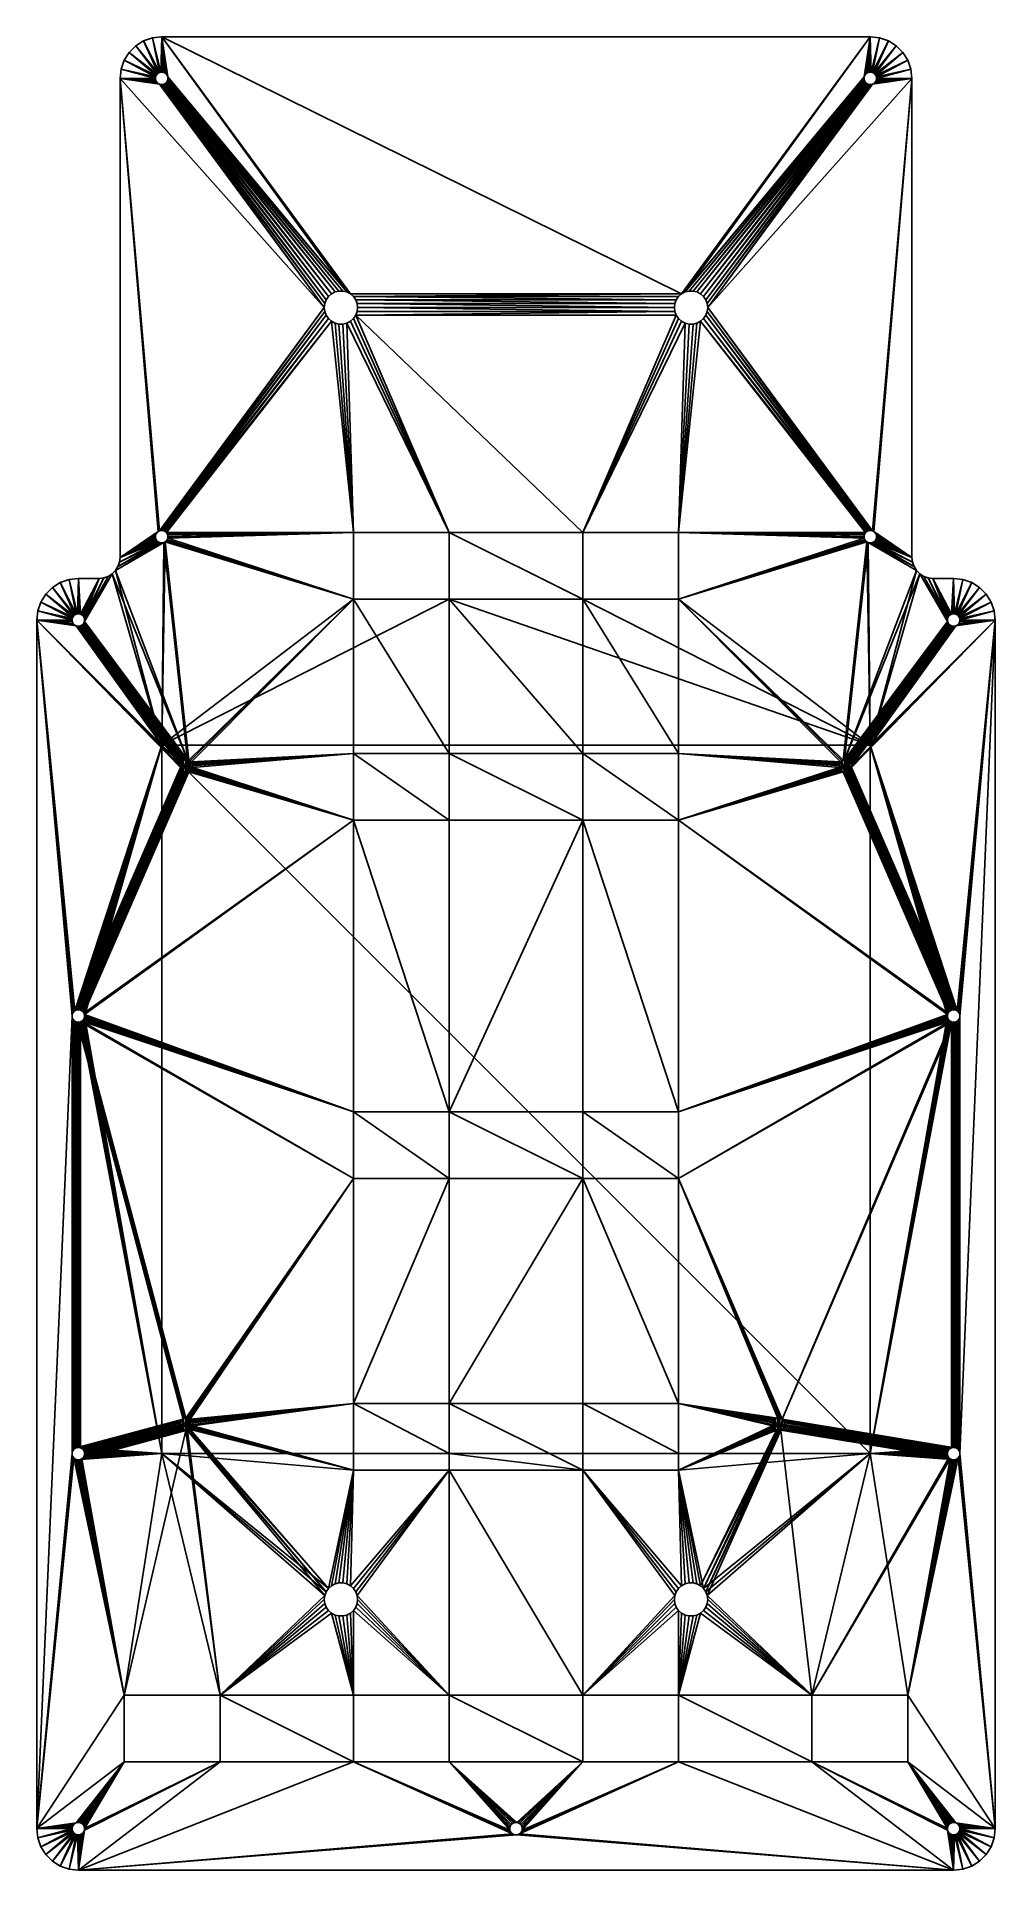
# Model space of a CAD drawing. Extents: x -115 to 115, y -220 to 220.
import ezdxf

# ---------------------------------------------------------------- set-up
doc = ezdxf.new("R2010")
doc.units = 0
doc.header["$MEASUREMENT"] = 0
doc.layers.get('0').update_dxf_attribs({"linetype": 'CONTINUOUS'})

msp = doc.modelspace()

# ---------------------------------------------------------------- meshes
at = {"color": 0}
mesh = msp.add_polyface(dxfattribs=at)
corners = [(-85, 220), (-87.23, 219.75), (-85, 220, 4), (-87.23, 219.75, 4), (-89.34, 219.01), (-89.34, 219.01, 4), (-91.23, 217.82), (-91.23, 217.82, 4), (-92.82, 216.23), (-92.82, 216.23, 4), (-94.01, 214.34), (-94.01, 214.34, 4), (-94.75, 212.23), (-94.75, 212.23, 4), (-95, 210), (-84.47, 211.4), (-84.82, 211.49), (-85.18, 211.49), (-85.53, 211.4), (-85.85, 211.23), (-86.33, 210.7), (-86.46, 210.36), (-86.12, 210.99), (-84.47, 211.4, 4), (-84.82, 211.49, 4), (-85.18, 211.49, 4), (-85.53, 211.4, 4), (-85.85, 211.23, 4), (-86.33, 210.7, 4), (-86.46, 210.36, 4), (-86.12, 210.99, 4)]
mesh.append_faces([[corners[k] for k in face] for face in [(0, 1, 2), (2, 1, 3), (3, 4, 5), (1, 4, 3), (5, 6, 7), (4, 6, 5), (7, 8, 9), (6, 8, 7), (9, 10, 11), (8, 10, 9), (11, 12, 13), (10, 12, 11), (12, 14, 13), (0, 15, 16), (0, 16, 17), (1, 0, 17), (1, 17, 18), (4, 18, 19), (4, 1, 18), (10, 20, 21), (10, 21, 12), (6, 19, 22), (6, 4, 19), (8, 22, 20), (8, 6, 22), (8, 20, 10), (23, 2, 24), (24, 2, 25), (25, 3, 26), (2, 3, 25), (26, 5, 27), (3, 5, 26), (28, 11, 29), (29, 11, 13), (27, 7, 30), (5, 7, 27), (28, 9, 11), (7, 9, 30), (30, 9, 28), (16, 23, 24), (17, 24, 25), (17, 16, 24), (18, 17, 25)]])
mesh = msp.add_polyface(dxfattribs=at)
corners = [(-84.15, 208.77), (-83.88, 209.01), (-44.27, 158.29), (-83.67, 209.3), (-43.42, 158.74), (-84.47, 208.6), (-44.99, 157.65), (-84.82, 208.51), (-45.54, 156.86), (-85.18, 208.51), (-45.88, 155.96), (-85.53, 208.6), (-46, 155), (-95, 210), (-85, 220), (-83.54, 210.36), (-83.67, 210.7), (-83.88, 210.99), (-84.15, 211.23), (-84.47, 211.4), (-83.88, 209.01, 4), (-84.15, 208.77, 4), (-44.27, 158.29, 4), (-43.42, 158.74, 4), (-83.67, 209.3, 4), (-84.47, 208.6, 4), (-44.99, 157.65, 4), (-84.82, 208.51, 4), (-45.54, 156.86, 4), (-85.18, 208.51, 4), (-45.88, 155.96, 4), (-85.53, 208.6, 4), (-46, 155, 4), (-95, 210, 4), (-83.54, 210.36, 4), (-85, 220, 4), (-83.67, 210.7, 4), (-83.88, 210.99, 4), (-84.15, 211.23, 4), (-84.47, 211.4, 4), (-83.5, 210), (-83.5, 210, 4), (-83.54, 209.64), (-83.54, 209.64, 4)]
mesh.append_faces([[corners[k] for k in face] for face in [(0, 1, 2), (3, 4, 1), (5, 0, 6), (7, 5, 8), (9, 7, 10), (11, 9, 12), (13, 11, 12), (14, 15, 16), (14, 16, 17), (14, 17, 18), (14, 18, 19), (20, 21, 22), (23, 24, 20), (21, 25, 26), (25, 27, 28), (27, 29, 30), (29, 31, 32), (31, 33, 32), (34, 35, 36), (36, 35, 37), (37, 35, 38), (38, 35, 39), (15, 40, 41), (15, 41, 34), (16, 34, 36), (16, 15, 34), (17, 36, 37), (17, 16, 36), (18, 37, 38), (18, 17, 37), (19, 38, 39), (19, 18, 38), (5, 27, 25), (5, 25, 21), (0, 5, 21), (1, 21, 20), (1, 20, 24), (1, 0, 21), (3, 1, 24), (42, 24, 43), (42, 3, 24), (40, 43, 41), (40, 42, 43)]])
mesh = msp.add_polyface(dxfattribs=at)
corners = [(85, 220), (-85, 220), (-85, 220, 4), (-39.73, 158.29), (39.73, 158.29), (-39.01, 157.65), (-83.88, 209.01), (-43.42, 158.74), (-44.27, 158.29), (-84.15, 208.77), (-44.99, 157.65), (-83.67, 209.3), (-42.48, 158.97), (-84.47, 208.6), (-45.54, 156.86), (-83.54, 209.64), (-41.52, 158.97), (-84.82, 208.51), (-45.88, 155.96), (-83.5, 210), (-40.58, 158.74), (-85.18, 208.51), (-46, 155), (-83.54, 210.36), (39.73, 158.29, 4), (-39.73, 158.29, 4), (-39.01, 157.65, 4), (-43.42, 158.74, 4), (-83.88, 209.01, 4), (-44.27, 158.29, 4), (-84.15, 208.77, 4), (-44.99, 157.65, 4), (-42.48, 158.97, 4), (-83.67, 209.3, 4), (-84.47, 208.6, 4), (-45.54, 156.86, 4), (-83.54, 209.64, 4), (-41.52, 158.97, 4), (-84.82, 208.51, 4), (-45.88, 155.96, 4), (-83.5, 210, 4), (-40.58, 158.74, 4), (-85.18, 208.51, 4), (-46, 155, 4), (-83.54, 210.36, 4)]
mesh.append_faces([[corners[k] for k in face] for face in [(0, 1, 2), (3, 4, 5), (6, 7, 8), (9, 8, 10), (11, 12, 7), (13, 10, 14), (15, 12, 11), (15, 16, 12), (17, 14, 18), (19, 16, 15), (19, 20, 16), (21, 18, 22), (23, 20, 19), (1, 4, 3), (1, 20, 23), (1, 3, 20), (24, 25, 26), (27, 28, 29), (29, 30, 31), (32, 33, 27), (31, 34, 35), (32, 36, 33), (37, 36, 32), (35, 38, 39), (37, 40, 36), (41, 40, 37), (39, 42, 43), (41, 44, 40), (24, 2, 25), (41, 2, 44), (25, 2, 41), (3, 26, 25), (20, 25, 41), (20, 3, 25), (16, 41, 37), (16, 20, 41), (12, 37, 32), (12, 16, 37), (7, 32, 27), (7, 12, 32), (8, 27, 29), (8, 7, 27), (10, 8, 29)]])
mesh = msp.add_polyface(dxfattribs=at)
corners = [(85, 220), (-85, 220, 4), (85, 220, 4), (85.18, 208.51), (46, 155), (45.88, 155.96), (84.82, 208.51), (45.54, 156.86), (84.47, 208.6), (44.99, 157.65), (84.15, 208.77), (44.27, 158.29), (83.88, 209.01), (43.42, 158.74), (83.67, 209.3), (42.48, 158.97), (83.54, 209.64), (41.52, 158.97), (83.5, 210), (40.58, 158.74), (83.54, 210.36), (39.73, 158.29), (-85, 220), (46, 155, 4), (85.18, 208.51, 4), (45.88, 155.96, 4), (84.82, 208.51, 4), (45.54, 156.86, 4), (84.47, 208.6, 4), (44.99, 157.65, 4), (84.15, 208.77, 4), (44.27, 158.29, 4), (83.88, 209.01, 4), (43.42, 158.74, 4), (83.67, 209.3, 4), (42.48, 158.97, 4), (83.54, 209.64, 4), (41.52, 158.97, 4), (83.5, 210, 4), (40.58, 158.74, 4), (83.54, 210.36, 4), (39.73, 158.29, 4), (39.01, 157.65), (39.01, 157.65, 4)]
mesh.append_faces([[corners[k] for k in face] for face in [(0, 1, 2), (3, 4, 5), (6, 5, 7), (8, 7, 9), (10, 9, 11), (12, 11, 13), (14, 13, 15), (16, 15, 17), (16, 14, 15), (18, 17, 19), (18, 16, 17), (20, 18, 19), (0, 19, 21), (0, 20, 19), (22, 0, 21), (23, 24, 25), (25, 26, 27), (27, 28, 29), (29, 30, 31), (31, 32, 33), (33, 34, 35), (35, 36, 37), (34, 36, 35), (37, 38, 39), (36, 38, 37), (38, 40, 39), (39, 2, 41), (40, 2, 39), (2, 1, 41), (11, 29, 31), (11, 9, 29), (13, 31, 33), (13, 11, 31), (15, 33, 35), (15, 13, 33), (17, 35, 37), (17, 15, 35), (19, 37, 39), (19, 17, 37), (21, 39, 41), (21, 19, 39), (42, 41, 43), (42, 21, 41)]])
mesh = msp.add_polyface(dxfattribs=at)
corners = [(85.53, 208.6), (95, 210), (46, 155), (85.18, 208.51), (84.82, 208.51), (45.88, 155.96), (84.47, 208.6), (45.54, 156.86), (84.15, 208.77), (44.99, 157.65), (83.88, 209.01), (44.27, 158.29), (83.67, 209.3), (43.42, 158.74), (85, 220), (84.47, 211.4), (84.15, 211.23), (83.88, 210.99), (83.67, 210.7), (83.54, 210.36), (95, 210, 4), (85.53, 208.6, 4), (46, 155, 4), (85.18, 208.51, 4), (84.82, 208.51, 4), (45.88, 155.96, 4), (84.47, 208.6, 4), (45.54, 156.86, 4), (84.15, 208.77, 4), (44.99, 157.65, 4), (83.88, 209.01, 4), (44.27, 158.29, 4), (83.67, 209.3, 4), (43.42, 158.74, 4), (84.47, 211.4, 4), (85, 220, 4), (84.15, 211.23, 4), (83.88, 210.99, 4), (83.67, 210.7, 4), (83.54, 210.36, 4), (84.82, 211.49, 4), (83.5, 210), (83.5, 210, 4), (83.54, 209.64), (83.54, 209.64, 4)]
mesh.append_faces([[corners[k] for k in face] for face in [(0, 1, 2), (3, 0, 2), (4, 3, 5), (6, 4, 7), (8, 6, 9), (10, 8, 11), (12, 10, 13), (14, 15, 16), (14, 16, 17), (14, 17, 18), (14, 18, 19), (20, 21, 22), (21, 23, 22), (23, 24, 25), (24, 26, 27), (26, 28, 29), (28, 30, 31), (30, 32, 33), (34, 35, 36), (36, 35, 37), (37, 35, 38), (38, 35, 39), (15, 40, 34), (16, 34, 36), (16, 15, 34), (17, 36, 37), (17, 16, 36), (18, 37, 38), (18, 17, 37), (19, 18, 38), (19, 38, 39), (41, 19, 39), (41, 39, 42), (43, 42, 44), (43, 41, 42), (43, 44, 32), (12, 43, 32), (10, 32, 30), (10, 30, 28), (10, 12, 32), (8, 10, 28), (6, 28, 26), (6, 8, 28)]])
mesh = msp.add_polyface(dxfattribs=at)
corners = [(95, 210, 4), (94.75, 212.23), (94.75, 212.23, 4), (94.01, 214.34), (94.01, 214.34, 4), (92.82, 216.23), (92.82, 216.23, 4), (91.23, 217.82), (91.23, 217.82, 4), (89.34, 219.01), (89.34, 219.01, 4), (87.23, 219.75), (87.23, 219.75, 4), (85, 220), (85, 220, 4), (86.46, 210.36), (86.33, 210.7), (86.12, 210.99), (85.85, 211.23), (85.53, 211.4), (85.18, 211.49), (84.82, 211.49), (84.47, 211.4), (86.46, 210.36, 4), (86.33, 210.7, 4), (86.12, 210.99, 4), (85.85, 211.23, 4), (85.53, 211.4, 4), (85.18, 211.49, 4), (84.82, 211.49, 4), (84.47, 211.4, 4)]
mesh.append_faces([[corners[k] for k in face] for face in [(0, 1, 2), (2, 3, 4), (1, 3, 2), (4, 5, 6), (3, 5, 4), (6, 7, 8), (5, 7, 6), (8, 9, 10), (7, 9, 8), (10, 11, 12), (9, 11, 10), (12, 13, 14), (11, 13, 12), (15, 3, 1), (16, 5, 3), (16, 3, 15), (17, 5, 16), (7, 5, 17), (7, 17, 18), (9, 18, 19), (9, 7, 18), (11, 19, 20), (11, 9, 19), (13, 20, 21), (13, 21, 22), (13, 11, 20), (4, 23, 2), (6, 24, 4), (4, 24, 23), (6, 25, 24), (6, 8, 25), (25, 8, 26), (8, 10, 26), (26, 10, 27), (10, 12, 27), (27, 12, 28), (12, 14, 28), (28, 14, 29), (29, 14, 30), (20, 27, 28), (21, 28, 29), (21, 20, 28), (22, 21, 29)]])
mesh = msp.add_polyface(dxfattribs=at)
corners = [(-94.75, 212.23, 4), (-95, 210), (-95, 210, 4), (-86.5, 210), (-86.46, 209.64), (-86.33, 209.3), (-86.12, 209.01), (-85.85, 208.77), (-85.53, 208.6), (-94.75, 212.23), (-86.46, 210.36), (-86.5, 210, 4), (-86.46, 209.64, 4), (-86.33, 209.3, 4), (-86.12, 209.01, 4), (-85.85, 208.77, 4), (-85.53, 208.6, 4), (-86.46, 210.36, 4), (-95, 95, 4), (-84.82, 211.49), (-84.47, 211.4), (-84.47, 211.4, 4), (-85.53, 211.4), (-85.18, 211.49, 4), (-85.53, 211.4, 4), (-85.85, 211.23), (-85.85, 211.23, 4), (-86.12, 210.99), (-86.12, 210.99, 4), (-86.33, 210.7), (-86.33, 210.7, 4), (-85.18, 208.51), (-85.18, 208.51, 4), (-84.82, 208.51, 4), (-84.82, 208.51), (-84.47, 208.6)]
mesh.append_faces([[corners[k] for k in face] for face in [(0, 1, 2), (1, 3, 4), (1, 4, 5), (1, 5, 6), (1, 6, 7), (1, 7, 8), (9, 10, 3), (9, 3, 1), (11, 2, 12), (12, 2, 13), (13, 2, 14), (14, 2, 15), (15, 2, 16), (17, 0, 11), (11, 0, 2), (1, 18, 2), (19, 20, 21), (22, 23, 24), (25, 24, 26), (25, 22, 24), (27, 26, 28), (27, 25, 26), (29, 28, 30), (29, 27, 28), (10, 29, 30), (10, 30, 17), (3, 10, 17), (3, 17, 11), (4, 11, 12), (4, 3, 11), (4, 12, 13), (5, 4, 13), (6, 13, 14), (6, 14, 15), (6, 5, 13), (7, 6, 15), (8, 15, 16), (8, 7, 15), (31, 16, 32), (31, 32, 33), (31, 8, 16), (34, 31, 33), (35, 34, 33)]])
mesh = msp.add_polyface(dxfattribs=at)
corners = [(95, 210), (94.75, 212.23), (95, 210, 4), (85.85, 208.77), (86.12, 209.01), (86.33, 209.3), (85.53, 208.6), (86.46, 209.64), (86.5, 210), (86.46, 210.36), (86.12, 209.01, 4), (85.85, 208.77, 4), (86.33, 209.3, 4), (85.53, 208.6, 4), (86.46, 209.64, 4), (94.75, 212.23, 4), (86.5, 210, 4), (86.46, 210.36, 4), (95, 95), (86.33, 210.7), (86.33, 210.7, 4), (86.12, 210.99), (86.12, 210.99, 4), (85.85, 211.23), (85.85, 211.23, 4), (85.53, 211.4), (85.53, 211.4, 4), (85.18, 211.49), (84.82, 208.51), (84.47, 208.6, 4), (84.82, 208.51, 4), (85.18, 208.51, 4), (84.47, 208.6), (85.18, 208.51)]
mesh.append_faces([[corners[k] for k in face] for face in [(0, 1, 2), (3, 4, 0), (5, 0, 4), (6, 3, 0), (7, 0, 5), (8, 1, 0), (8, 0, 7), (9, 1, 8), (10, 11, 2), (2, 12, 10), (11, 13, 2), (2, 14, 12), (15, 16, 2), (2, 16, 14), (15, 17, 16), (18, 0, 2), (9, 8, 16), (9, 16, 17), (19, 17, 20), (19, 9, 17), (21, 20, 22), (21, 19, 20), (23, 22, 24), (23, 21, 22), (25, 24, 26), (25, 23, 24), (27, 25, 26), (28, 29, 30), (28, 30, 31), (28, 32, 29), (33, 28, 31), (6, 31, 13), (6, 13, 11), (6, 33, 31), (3, 6, 11), (4, 11, 10), (4, 10, 12), (4, 3, 11), (5, 4, 12), (7, 12, 14), (7, 5, 12), (8, 14, 16), (8, 7, 14)]])
mesh = msp.add_polyface(dxfattribs=at)
corners = [(-83.88, 100.99), (-39, 101), (-83.67, 100.7), (-44.27, 151.71), (-84.15, 101.23), (-44.99, 152.35), (-84.47, 101.4), (-45.54, 153.14), (-84.82, 101.49), (-45.88, 154.04), (-85.18, 101.49), (-46, 155), (-85.53, 101.4), (-95, 210), (-85.85, 101.23), (-95, 95), (-39, 101, 4), (-83.88, 100.99, 4), (-83.67, 100.7, 4), (-44.27, 151.71, 4), (-84.15, 101.23, 4), (-44.99, 152.35, 4), (-84.47, 101.4, 4), (-45.54, 153.14, 4), (-84.82, 101.49, 4), (-45.88, 154.04, 4), (-85.18, 101.49, 4), (-46, 155, 4), (-85.53, 101.4, 4), (-95, 210, 4), (-85.85, 101.23, 4), (-95, 95, 4), (-83.54, 100.36), (-83.5, 100, 4), (-83.54, 100.36, 4), (-86.12, 100.99), (-86.12, 100.99, 4), (-86.33, 100.7), (-86.33, 100.7, 4), (-86.46, 100.36), (-86.46, 100.36, 4), (-86.5, 100)]
mesh.append_faces([[corners[k] for k in face] for face in [(0, 1, 2), (3, 0, 4), (5, 4, 6), (7, 6, 8), (9, 8, 10), (11, 10, 12), (13, 12, 14), (13, 11, 12), (15, 13, 14), (16, 17, 18), (17, 19, 20), (20, 21, 22), (22, 23, 24), (24, 25, 26), (26, 27, 28), (28, 29, 30), (27, 29, 28), (29, 31, 30), (13, 15, 31), (32, 33, 34), (2, 34, 18), (2, 32, 34), (0, 18, 17), (0, 2, 18), (4, 17, 20), (4, 0, 17), (6, 20, 22), (6, 4, 20), (8, 22, 24), (8, 6, 22), (10, 24, 26), (10, 8, 24), (12, 26, 28), (12, 10, 26), (14, 28, 30), (14, 12, 28), (35, 30, 36), (35, 14, 30), (37, 36, 38), (37, 35, 36), (39, 37, 38), (39, 38, 40), (41, 39, 40)]])
mesh = msp.add_polyface(dxfattribs=at)
corners = [(39, 101), (83.88, 100.99), (83.67, 100.7), (44.99, 152.35), (84.47, 101.4), (84.15, 101.23), (44.27, 151.71), (45.54, 153.14), (84.82, 101.49), (45.88, 154.04), (85.18, 101.49), (46, 155), (85.53, 101.4), (95, 210), (85.85, 101.23), (95, 95), (83.88, 100.99, 4), (39, 101, 4), (83.67, 100.7, 4), (84.47, 101.4, 4), (44.99, 152.35, 4), (84.15, 101.23, 4), (44.27, 151.71, 4), (84.82, 101.49, 4), (45.54, 153.14, 4), (85.18, 101.49, 4), (45.88, 154.04, 4), (85.53, 101.4, 4), (46, 155, 4), (95, 210, 4), (85.85, 101.23, 4), (95, 95, 4), (86.46, 100.36), (86.5, 100, 4), (86.46, 100.36, 4), (86.33, 100.7), (86.33, 100.7, 4), (86.12, 100.99), (86.12, 100.99, 4), (83.54, 100.36), (83.54, 100.36, 4), (83.5, 100)]
mesh.append_faces([[corners[k] for k in face] for face in [(0, 1, 2), (3, 4, 5), (6, 5, 1), (7, 8, 4), (9, 10, 8), (11, 12, 10), (13, 14, 12), (13, 12, 11), (13, 15, 14), (16, 17, 18), (19, 20, 21), (21, 22, 16), (23, 24, 19), (25, 26, 23), (27, 28, 25), (27, 29, 28), (30, 29, 27), (31, 29, 30), (15, 29, 31), (32, 33, 34), (35, 34, 36), (35, 32, 34), (37, 36, 38), (37, 35, 36), (14, 38, 30), (14, 37, 38), (12, 30, 27), (12, 14, 30), (10, 27, 25), (10, 12, 27), (8, 25, 23), (8, 10, 25), (4, 23, 19), (4, 8, 23), (5, 19, 21), (5, 4, 19), (1, 21, 16), (1, 5, 21), (2, 16, 18), (2, 1, 16), (39, 2, 18), (39, 18, 40), (41, 39, 40)]])
mesh = msp.add_polyface(dxfattribs=at)
corners = [(-83.5, 100), (-39, 101), (-83.54, 99.64), (-83.54, 100.36), (-83.67, 100.7), (-39.73, 151.71), (-39.01, 152.35), (-16, 101), (-38.46, 153.14), (16, 101), (-40.58, 151.26), (-41.52, 151.03), (-42.48, 151.03), (-43.42, 151.26), (-44.27, 151.71), (-83.88, 100.99), (-44.99, 152.35), (-84.15, 101.23), (-45.54, 153.14), (-84.47, 101.4), (-45.88, 154.04), (-84.82, 101.49), (-46, 155), (-85.18, 101.49), (-39, 101, 4), (-83.5, 100, 4), (-83.54, 99.64, 4), (-83.54, 100.36, 4), (-83.67, 100.7, 4), (-39.01, 152.35, 4), (-39.73, 151.71, 4), (-16, 101, 4), (16, 101, 4), (-38.46, 153.14, 4), (-40.58, 151.26, 4), (-41.52, 151.03, 4), (-42.48, 151.03, 4), (-43.42, 151.26, 4), (-44.27, 151.71, 4), (-83.88, 100.99, 4), (-44.99, 152.35, 4), (-84.15, 101.23, 4), (-45.54, 153.14, 4), (-84.47, 101.4, 4), (-45.88, 154.04, 4), (-84.82, 101.49, 4), (-46, 155, 4), (-85.18, 101.49, 4)]
mesh.append_faces([[corners[k] for k in face] for face in [(0, 1, 2), (3, 1, 0), (4, 1, 3), (5, 6, 7), (8, 9, 7), (8, 7, 6), (10, 7, 1), (10, 5, 7), (11, 10, 1), (12, 11, 1), (13, 12, 1), (14, 13, 1), (14, 1, 15), (16, 14, 17), (18, 16, 19), (20, 18, 21), (22, 20, 23), (24, 25, 26), (24, 27, 25), (24, 28, 27), (29, 30, 31), (32, 33, 31), (31, 33, 29), (30, 34, 31), (31, 34, 24), (34, 35, 24), (35, 36, 24), (36, 37, 24), (37, 38, 24), (24, 38, 39), (38, 40, 41), (40, 42, 43), (42, 44, 45), (44, 46, 47), (1, 7, 24), (24, 7, 31), (13, 38, 37), (12, 37, 36), (12, 36, 35), (12, 13, 37), (11, 12, 35), (10, 35, 34), (10, 11, 35)]])
mesh = msp.add_polyface(dxfattribs=at)
corners = [(-38.12, 154.04), (38.12, 154.04), (-38.46, 153.14), (-38, 155), (-38.12, 155.96), (38, 155), (-38.46, 156.86), (38.12, 155.96), (-39.01, 157.65), (38.46, 156.86), (38.12, 154.04, 4), (-38.12, 154.04, 4), (-38.46, 153.14, 4), (-38, 155, 4), (38, 155, 4), (-38.12, 155.96, 4), (38.12, 155.96, 4), (-38.46, 156.86, 4), (38.46, 156.86, 4), (-39.01, 157.65, 4), (-39.73, 158.29), (-44.99, 157.65), (-44.27, 158.29, 4), (-44.99, 157.65, 4), (-45.54, 156.86), (-45.54, 156.86, 4), (-45.88, 155.96), (-45.88, 155.96, 4), (-46, 155), (-46, 155, 4), (-45.88, 154.04), (-45.88, 154.04, 4), (-45.54, 153.14, 4), (-45.54, 153.14), (-44.99, 152.35), (-44.99, 152.35, 4), (-44.27, 151.71, 4), (-44.27, 151.71), (-43.42, 151.26), (-40.58, 151.26), (-40.58, 151.26, 4), (-39.73, 151.71, 4), (-39.73, 151.71), (-39.01, 152.35), (-39.01, 152.35, 4)]
mesh.append_faces([[corners[k] for k in face] for face in [(0, 1, 2), (3, 1, 0), (4, 5, 3), (6, 7, 4), (8, 9, 6), (10, 11, 12), (10, 13, 11), (14, 15, 13), (16, 17, 15), (18, 19, 17), (4, 3, 13), (4, 13, 15), (6, 15, 17), (6, 4, 15), (8, 17, 19), (8, 6, 17), (20, 8, 19), (21, 22, 23), (24, 23, 25), (24, 21, 23), (26, 24, 25), (26, 25, 27), (28, 26, 27), (28, 27, 29), (30, 29, 31), (30, 28, 29), (30, 31, 32), (33, 30, 32), (34, 32, 35), (34, 35, 36), (34, 33, 32), (37, 34, 36), (38, 37, 36), (39, 40, 41), (42, 39, 41), (43, 41, 44), (43, 44, 12), (43, 42, 41), (2, 43, 12), (0, 12, 11), (0, 2, 12), (3, 11, 13), (3, 0, 11)]])
mesh = msp.add_polyface(dxfattribs=at)
corners = [(40.58, 151.26), (39, 101), (16, 101), (41.52, 151.03), (39.73, 151.71), (39.01, 152.35), (38.46, 153.14), (-38.46, 153.14), (38.12, 154.04), (-38, 155), (38, 155), (-38.12, 155.96), (38.12, 155.96), (-38.46, 156.86), (38.46, 156.86), (-39.01, 157.65), (39.73, 158.29), (39.01, 157.65), (41.52, 151.03, 4), (40.58, 151.26, 4), (39, 101, 4), (16, 101, 4), (39.73, 151.71, 4), (39.01, 152.35, 4), (38.46, 153.14, 4), (38.12, 154.04, 4), (-38.46, 153.14, 4), (38, 155, 4), (-38, 155, 4), (38.12, 155.96, 4), (-38.12, 155.96, 4), (38.46, 156.86, 4), (-38.46, 156.86, 4), (39.73, 158.29, 4), (-39.01, 157.65, 4), (39.01, 157.65, 4)]
mesh.append_faces([[corners[k] for k in face] for face in [(0, 1, 2), (0, 3, 1), (4, 0, 2), (5, 4, 2), (6, 5, 2), (7, 8, 6), (7, 6, 2), (9, 10, 8), (11, 12, 10), (13, 14, 12), (15, 16, 17), (15, 17, 14), (18, 19, 20), (20, 19, 21), (19, 22, 21), (22, 23, 21), (23, 24, 21), (25, 26, 24), (24, 26, 21), (27, 28, 25), (29, 30, 27), (31, 32, 29), (33, 34, 35), (35, 34, 31), (2, 1, 21), (21, 1, 20), (14, 35, 31), (14, 17, 35), (12, 14, 31), (12, 31, 29), (10, 12, 29), (10, 29, 27), (8, 27, 25), (8, 10, 27), (8, 25, 24), (6, 8, 24), (5, 24, 23), (5, 23, 22), (5, 6, 24), (4, 5, 22), (0, 22, 19), (0, 4, 22), (3, 0, 19)]])
mesh = msp.add_polyface(dxfattribs=at)
corners = [(39, 101), (83.67, 100.7), (83.54, 100.36), (83.5, 100), (83.54, 99.64), (44.27, 151.71), (44.99, 152.35), (84.15, 101.23), (83.88, 100.99), (45.54, 153.14), (84.47, 101.4), (43.42, 151.26), (45.88, 154.04), (84.82, 101.49), (42.48, 151.03), (46, 155), (85.18, 101.49), (41.52, 151.03), (83.67, 100.7, 4), (39, 101, 4), (83.54, 100.36, 4), (83.5, 100, 4), (83.54, 99.64, 4), (44.99, 152.35, 4), (44.27, 151.71, 4), (84.15, 101.23, 4), (83.88, 100.99, 4), (84.47, 101.4, 4), (45.54, 153.14, 4), (43.42, 151.26, 4), (84.82, 101.49, 4), (45.88, 154.04, 4), (42.48, 151.03, 4), (85.18, 101.49, 4), (46, 155, 4), (41.52, 151.03, 4), (45.88, 155.96), (45.88, 155.96, 4), (45.54, 156.86), (45.54, 156.86, 4), (44.99, 157.65), (44.99, 157.65, 4), (40.58, 151.26, 4)]
mesh.append_faces([[corners[k] for k in face] for face in [(0, 1, 2), (0, 2, 3), (0, 3, 4), (5, 6, 7), (5, 8, 0), (9, 10, 6), (11, 5, 0), (12, 13, 9), (14, 11, 0), (15, 16, 12), (17, 14, 0), (18, 19, 20), (20, 19, 21), (21, 19, 22), (23, 24, 25), (26, 24, 19), (27, 28, 23), (24, 29, 19), (30, 31, 28), (29, 32, 19), (33, 34, 31), (32, 35, 19), (36, 15, 34), (36, 34, 37), (38, 37, 39), (38, 36, 37), (40, 39, 41), (40, 38, 39), (17, 42, 35), (17, 35, 32), (14, 17, 32), (11, 32, 29), (11, 29, 24), (11, 14, 32), (5, 11, 24), (6, 24, 23), (6, 23, 28), (6, 5, 24), (9, 6, 28), (12, 28, 31), (12, 9, 28), (15, 31, 34), (15, 12, 31)]])
mesh = msp.add_polyface(dxfattribs=at)
corners = [(-95, 95), (-85.85, 101.23), (-86.12, 100.99), (-86.33, 100.7), (-86.46, 100.36), (-86.5, 100), (-86.46, 99.64), (-86.33, 99.3), (-86.12, 99.01), (-85.85, 101.23, 4), (-95, 95, 4), (-86.12, 100.99, 4), (-86.33, 100.7, 4), (-86.46, 100.36, 4), (-86.5, 100, 4), (-86.46, 99.64, 4), (-86.33, 99.3, 4), (-86.12, 99.01, 4), (-85.85, 98.77, 4), (-83.54, 100.36), (-83.5, 100), (-83.5, 100, 4), (-85.85, 98.77), (-85.53, 98.6), (-85.53, 98.6, 4), (-85.18, 98.51), (-85.18, 98.51, 4), (-84.82, 98.51, 4), (-84.82, 98.51), (-84.47, 98.6), (-84.47, 98.6, 4), (-84.15, 98.77, 4), (-84.15, 98.77), (-83.88, 99.01), (-83.88, 99.01, 4), (-83.67, 99.3, 4), (-83.67, 99.3), (-83.54, 99.64), (-83.54, 99.64, 4)]
mesh.append_faces([[corners[k] for k in face] for face in [(0, 1, 2), (0, 2, 3), (0, 3, 4), (0, 4, 5), (0, 5, 6), (0, 6, 7), (0, 7, 8), (9, 10, 11), (11, 10, 12), (12, 10, 13), (13, 10, 14), (14, 10, 15), (15, 10, 16), (16, 10, 17), (17, 10, 18), (19, 20, 21), (5, 13, 14), (6, 14, 15), (6, 5, 14), (6, 15, 16), (7, 6, 16), (8, 16, 17), (8, 17, 18), (8, 7, 16), (22, 8, 18), (23, 18, 24), (23, 22, 18), (25, 24, 26), (25, 26, 27), (25, 23, 24), (28, 25, 27), (29, 27, 30), (29, 30, 31), (29, 28, 27), (32, 29, 31), (33, 31, 34), (33, 34, 35), (33, 32, 31), (36, 33, 35), (37, 35, 38), (37, 36, 35), (20, 38, 21), (20, 37, 38)]])
mesh = msp.add_polyface(dxfattribs=at)
corners = [(86.33, 99.3), (95, 95), (86.12, 99.01), (86.46, 99.64), (86.5, 100), (86.46, 100.36), (86.33, 100.7), (86.12, 100.99), (85.85, 101.23), (86.12, 99.01, 4), (85.85, 98.77, 4), (95, 95, 4), (86.33, 99.3, 4), (86.46, 99.64, 4), (86.5, 100, 4), (86.46, 100.36, 4), (86.33, 100.7, 4), (86.12, 100.99, 4), (85.85, 101.23, 4), (83.5, 100), (83.54, 100.36, 4), (83.5, 100, 4), (83.54, 99.64), (83.54, 99.64, 4), (83.67, 99.3, 4), (83.67, 99.3), (83.88, 99.01), (83.88, 99.01, 4), (84.15, 98.77, 4), (84.15, 98.77), (84.47, 98.6), (84.47, 98.6, 4), (84.82, 98.51), (84.82, 98.51, 4), (85.18, 98.51, 4), (85.18, 98.51), (85.53, 98.6), (85.53, 98.6, 4), (85.85, 98.77)]
mesh.append_faces([[corners[k] for k in face] for face in [(0, 1, 2), (3, 1, 0), (4, 1, 3), (5, 1, 4), (6, 1, 5), (7, 1, 6), (8, 1, 7), (9, 10, 11), (11, 12, 9), (11, 13, 12), (11, 14, 13), (11, 15, 14), (11, 16, 15), (11, 17, 16), (11, 18, 17), (5, 4, 14), (19, 20, 21), (22, 21, 23), (22, 19, 21), (22, 23, 24), (25, 22, 24), (26, 24, 27), (26, 27, 28), (26, 25, 24), (29, 26, 28), (30, 28, 31), (30, 29, 28), (32, 31, 33), (32, 33, 34), (32, 30, 31), (35, 32, 34), (36, 34, 37), (36, 37, 10), (36, 35, 34), (38, 36, 10), (2, 10, 9), (2, 9, 12), (2, 38, 10), (0, 2, 12), (3, 12, 13), (3, 0, 12), (4, 13, 14), (4, 3, 13)]])
mesh = msp.add_polyface(dxfattribs=at)
corners = [(-103.88, 79.01), (-79.53, 46.4), (-79.85, 46.23), (-104.15, 78.77), (-80.12, 45.99), (-103.67, 79.3), (-79.18, 46.49), (-104.47, 78.6), (-80.33, 45.7), (-84.47, 98.6), (-84.15, 98.77), (-78.47, 46.4), (-78.82, 46.49), (-103.54, 79.64), (-104.82, 78.51), (-80.46, 45.36), (-105.18, 78.51), (-80.5, 45), (-96.88, 91.09), (-96.09, 91.88), (-84.82, 98.51), (-95.5, 92.83), (-85.53, 98.6), (-85.18, 98.51), (-95.13, 93.89), (-85.85, 98.77), (-95, 95), (-86.12, 99.01), (-115, 80), (-80.46, 44.64), (-84.15, 98.77, 4), (-84.47, 98.6, 4), (-85, 50, 4), (-96.88, 91.09, 4), (-103.54, 79.64, 4), (-84.82, 98.51, 4), (-96.09, 91.88, 4), (-95.5, 92.83, 4), (-85.53, 98.6, 4), (-85.18, 98.51, 4), (-95.13, 93.89, 4), (-85.85, 98.77, 4), (-95, 95, 4), (-78.82, 46.49, 4), (-79.18, 46.49, 4)]
mesh.append_faces([[corners[k] for k in face] for face in [(0, 1, 2), (3, 2, 4), (5, 6, 1), (5, 1, 0), (7, 4, 8), (9, 10, 11), (9, 11, 12), (13, 6, 5), (13, 12, 6), (14, 8, 15), (16, 15, 17), (18, 12, 13), (19, 12, 18), (19, 9, 12), (19, 20, 9), (21, 20, 19), (21, 22, 23), (21, 23, 20), (24, 22, 21), (24, 25, 22), (26, 25, 24), (26, 27, 25), (28, 17, 29), (30, 31, 32), (32, 33, 34), (35, 36, 31), (32, 36, 33), (31, 36, 32), (35, 37, 36), (38, 37, 39), (39, 37, 35), (38, 40, 37), (41, 40, 38), (41, 42, 40), (21, 36, 37), (21, 19, 36), (24, 37, 40), (24, 40, 42), (24, 21, 37), (26, 24, 42), (6, 43, 44), (6, 12, 43), (1, 6, 44)]])
mesh = msp.add_polyface(dxfattribs=at)
corners = [(-16, 85), (16, 48), (-16, 48), (-16, 101), (16, 85), (-77.5, 45), (-39, 48), (-77.54, 44.64), (-77.54, 45.36), (-77.67, 45.7), (-77.88, 45.99), (-39, 85), (-78.15, 46.23), (-78.47, 46.4), (-84.15, 98.77), (-83.88, 99.01), (-83.67, 99.3), (-83.54, 99.64), (-39, 101), (16, 85, 4), (-16, 101, 4), (-16, 85, 4), (-39, 85, 4), (-85, 50, 4), (-83.88, 99.01, 4), (-84.15, 98.77, 4), (-83.67, 99.3, 4), (-39, 101, 4), (-83.54, 99.64, 4), (-39, 48, 4), (-16, 48, 4), (-77.54, 45.36, 4), (-77.67, 45.7, 4), (-77.88, 45.99, 4), (-78.15, 46.23, 4), (-78.47, 46.4, 4), (-78.82, 46.49), (-78.82, 46.49, 4), (85, 50, 4), (-85, 50, 64)]
mesh.append_faces([[corners[k] for k in face] for face in [(0, 1, 2), (3, 4, 0), (5, 6, 7), (8, 6, 5), (9, 6, 8), (10, 6, 9), (11, 0, 2), (11, 2, 6), (11, 6, 10), (12, 11, 10), (13, 11, 12), (14, 11, 13), (14, 15, 11), (16, 11, 15), (17, 18, 11), (17, 11, 16), (19, 20, 21), (22, 23, 21), (24, 25, 22), (22, 25, 23), (22, 26, 24), (27, 28, 22), (22, 28, 26), (6, 2, 29), (29, 2, 30), (11, 18, 22), (22, 18, 27), (0, 11, 21), (21, 11, 22), (3, 0, 20), (20, 0, 21), (9, 31, 32), (10, 32, 33), (10, 9, 32), (12, 33, 34), (12, 10, 33), (13, 34, 35), (13, 12, 34), (36, 35, 37), (36, 13, 35), (38, 23, 39), (33, 32, 31), (34, 33, 31)]])
mesh = msp.add_polyface(dxfattribs=at)
corners = [(39, 48), (77.88, 45.99), (77.67, 45.7), (77.54, 45.36), (77.5, 45), (77.54, 44.64), (39, 85), (83.54, 99.64), (83.67, 99.3), (83.88, 99.01), (84.15, 98.77), (78.47, 46.4), (78.15, 46.23), (39, 101), (16, 85), (16, 48), (-16, 85), (-16, 101), (16, 101), (84.15, 98.77, 4), (39, 85, 4), (85, 50, 4), (83.54, 99.64, 4), (83.67, 99.3, 4), (83.88, 99.01, 4), (39, 101, 4), (16, 85, 4), (16, 101, 4), (-16, 101, 4), (-85, 50, 4), (-16, 85, 4), (16, 48, 4), (39, 48, 4), (78.82, 46.49), (79.18, 46.49, 4), (78.82, 46.49, 4), (78.47, 46.4, 4), (78.15, 46.23, 4), (77.88, 45.99, 4), (-85, 50, 64), (85, 50, 64)]
mesh.append_faces([[corners[k] for k in face] for face in [(0, 1, 2), (0, 2, 3), (0, 3, 4), (0, 4, 5), (6, 7, 8), (6, 8, 9), (6, 9, 10), (6, 1, 0), (6, 10, 11), (6, 11, 12), (6, 12, 1), (13, 7, 6), (14, 6, 0), (14, 0, 15), (16, 14, 15), (17, 18, 14), (19, 20, 21), (22, 20, 23), (23, 20, 24), (24, 20, 19), (22, 25, 20), (20, 26, 21), (27, 28, 26), (29, 21, 30), (30, 21, 26), (15, 0, 31), (31, 0, 32), (14, 18, 26), (26, 18, 27), (6, 14, 20), (20, 14, 26), (13, 6, 25), (25, 6, 20), (33, 34, 35), (11, 35, 36), (11, 33, 35), (12, 36, 37), (12, 11, 36), (1, 37, 38), (1, 12, 37), (2, 1, 38), (21, 39, 40), (37, 36, 35)]])
mesh = msp.add_polyface(dxfattribs=at)
corners = [(115, 80), (80.46, 44.64), (80.5, 45), (105.18, 78.51), (80.46, 45.36), (104.82, 78.51), (80.33, 45.7), (104.47, 78.6), (80.12, 45.99), (104.15, 78.77), (79.85, 46.23), (103.88, 79.01), (79.53, 46.4), (103.67, 79.3), (79.18, 46.49), (103.54, 79.64), (78.82, 46.49), (96.88, 91.09), (96.09, 91.88), (85.85, 98.77), (95, 95), (95.13, 93.89), (86.12, 99.01), (85.53, 98.6), (95.5, 92.83), (85.18, 98.51), (84.82, 98.51), (84.47, 98.6), (78.47, 46.4), (84.15, 98.77), (103.54, 79.64, 4), (96.88, 91.09, 4), (85, 50, 4), (96.09, 91.88, 4), (95, 95, 4), (85.85, 98.77, 4), (95.13, 93.89, 4), (85.53, 98.6, 4), (95.5, 92.83, 4), (85.18, 98.51, 4), (84.82, 98.51, 4), (84.47, 98.6, 4), (84.15, 98.77, 4), (79.85, 46.23, 4), (79.53, 46.4, 4), (79.18, 46.49, 4)]
mesh.append_faces([[corners[k] for k in face] for face in [(0, 1, 2), (3, 2, 4), (5, 4, 6), (7, 6, 8), (9, 8, 10), (11, 10, 12), (13, 12, 14), (13, 11, 12), (15, 14, 16), (15, 13, 14), (17, 15, 16), (18, 17, 16), (19, 20, 21), (19, 22, 20), (23, 19, 21), (23, 21, 24), (25, 23, 24), (26, 25, 24), (26, 24, 18), (27, 26, 18), (27, 18, 16), (27, 16, 28), (29, 27, 28), (30, 31, 32), (31, 33, 32), (34, 35, 36), (36, 37, 38), (35, 37, 36), (37, 39, 38), (38, 40, 33), (39, 40, 38), (33, 41, 32), (40, 41, 33), (41, 42, 32), (21, 20, 34), (21, 34, 36), (24, 36, 38), (24, 21, 36), (18, 24, 38), (12, 43, 44), (14, 44, 45), (14, 12, 44), (16, 14, 45)]])
mesh = msp.add_polyface(dxfattribs=at)
corners = [(105, 90), (105.18, 81.49), (104.82, 81.49), (104.47, 81.4), (100, 90), (104.15, 81.23), (103.88, 80.99), (103.67, 80.7), (98.89, 90.13), (103.54, 80.36), (97.83, 90.5), (103.5, 80), (96.88, 91.09), (103.54, 79.64), (105.18, 81.49, 4), (105, 90, 4), (104.82, 81.49, 4), (104.47, 81.4, 4), (100, 90, 4), (104.15, 81.23, 4), (103.88, 80.99, 4), (103.67, 80.7, 4), (98.89, 90.13, 4), (103.54, 80.36, 4), (97.83, 90.5, 4), (103.5, 80, 4), (96.88, 91.09, 4), (103.54, 79.64, 4), (96.09, 91.88), (95.5, 92.83, 4), (96.09, 91.88, 4)]
mesh.append_faces([[corners[k] for k in face] for face in [(0, 1, 2), (0, 2, 3), (4, 0, 3), (4, 3, 5), (4, 5, 6), (4, 6, 7), (8, 4, 7), (8, 7, 9), (10, 8, 9), (10, 9, 11), (12, 10, 11), (12, 11, 13), (14, 15, 16), (16, 15, 17), (17, 18, 19), (19, 18, 20), (20, 18, 21), (15, 18, 17), (18, 22, 21), (21, 22, 23), (22, 24, 23), (23, 24, 25), (24, 26, 25), (25, 26, 27), (28, 29, 30), (12, 30, 26), (12, 28, 30), (10, 26, 24), (10, 12, 26), (8, 24, 22), (8, 22, 18), (8, 10, 24), (4, 8, 18), (0, 4, 18), (0, 18, 15), (2, 14, 16), (3, 16, 17), (3, 2, 16), (5, 17, 19), (5, 3, 17), (6, 19, 20), (6, 5, 19), (7, 6, 20)]])
mesh = msp.add_polyface(dxfattribs=at)
corners = [(-107.23, 89.75), (-105, 90), (-105.18, 81.49), (-105.53, 81.4), (-109.34, 89.01), (-105.85, 81.23), (-114.01, 84.34), (-106.46, 80.36), (-114.75, 82.23), (-106.33, 80.7), (-111.23, 87.82), (-106.12, 80.99), (-112.82, 86.23), (-106.46, 80.36, 4), (-114.75, 82.23, 4), (-106.5, 80, 4), (-105.18, 81.49, 4), (-107.23, 89.75, 4), (-105.53, 81.4, 4), (-105, 90, 4), (-109.34, 89.01, 4), (-105.85, 81.23, 4), (-114.01, 84.34, 4), (-106.33, 80.7, 4), (-111.23, 87.82, 4), (-106.12, 80.99, 4), (-112.82, 86.23, 4), (-115, 80)]
mesh.append_faces([[corners[k] for k in face] for face in [(0, 1, 2), (0, 2, 3), (4, 3, 5), (4, 0, 3), (6, 7, 8), (6, 9, 7), (10, 4, 5), (10, 5, 11), (12, 11, 9), (12, 9, 6), (12, 10, 11), (13, 14, 15), (16, 17, 18), (19, 17, 16), (17, 20, 18), (18, 20, 21), (13, 22, 14), (23, 22, 13), (20, 24, 21), (21, 24, 25), (23, 26, 22), (25, 26, 23), (24, 26, 25), (1, 0, 19), (19, 0, 17), (17, 4, 20), (0, 4, 17), (20, 10, 24), (4, 10, 20), (24, 12, 26), (10, 12, 24), (26, 6, 22), (12, 6, 26), (22, 8, 14), (6, 8, 22), (8, 27, 14), (3, 16, 18), (3, 2, 16), (5, 18, 21), (5, 3, 18), (11, 21, 25), (11, 5, 21), (9, 11, 25)]])
mesh = msp.add_polyface(dxfattribs=at)
corners = [(-96.88, 91.09), (-103.54, 79.64), (-103.5, 80), (-97.83, 90.5), (-103.54, 80.36), (-98.89, 90.13), (-103.67, 80.7), (-100, 90), (-103.88, 80.99), (-104.15, 81.23), (-104.47, 81.4), (-105, 90), (-104.82, 81.49), (-105.18, 81.49), (-103.54, 79.64, 4), (-96.88, 91.09, 4), (-103.5, 80, 4), (-97.83, 90.5, 4), (-103.54, 80.36, 4), (-98.89, 90.13, 4), (-103.67, 80.7, 4), (-100, 90, 4), (-103.88, 80.99, 4), (-104.15, 81.23, 4), (-104.47, 81.4, 4), (-105, 90, 4), (-104.82, 81.49, 4), (-105.18, 81.49, 4), (-96.09, 91.88), (-96.09, 91.88, 4)]
mesh.append_faces([[corners[k] for k in face] for face in [(0, 1, 2), (3, 2, 4), (3, 0, 2), (5, 4, 6), (5, 3, 4), (7, 5, 6), (7, 6, 8), (7, 8, 9), (7, 9, 10), (11, 10, 12), (11, 12, 13), (11, 7, 10), (14, 15, 16), (15, 17, 16), (16, 17, 18), (17, 19, 18), (18, 19, 20), (19, 21, 20), (20, 21, 22), (22, 21, 23), (23, 21, 24), (24, 25, 26), (26, 25, 27), (21, 25, 24), (7, 11, 25), (7, 25, 21), (5, 7, 21), (5, 21, 19), (3, 19, 17), (3, 5, 19), (0, 17, 15), (0, 3, 17), (28, 15, 29), (28, 0, 15), (8, 20, 22), (9, 22, 23), (9, 8, 22), (10, 23, 24), (10, 9, 23), (12, 24, 26), (12, 10, 24), (13, 26, 27), (13, 12, 26)]])
mesh = msp.add_polyface(dxfattribs=at)
corners = [(106.46, 80.36), (114.01, 84.34), (114.75, 82.23), (106.33, 80.7), (112.82, 86.23), (106.12, 80.99), (111.23, 87.82), (105.85, 81.23), (109.34, 89.01), (105.53, 81.4), (107.23, 89.75), (105.18, 81.49), (105, 90), (114.01, 84.34, 4), (106.46, 80.36, 4), (114.75, 82.23, 4), (106.33, 80.7, 4), (112.82, 86.23, 4), (106.12, 80.99, 4), (111.23, 87.82, 4), (105.85, 81.23, 4), (109.34, 89.01, 4), (105.53, 81.4, 4), (107.23, 89.75, 4), (105.18, 81.49, 4), (105, 90, 4), (115, 80, 4), (104.82, 81.49)]
mesh.append_faces([[corners[k] for k in face] for face in [(0, 1, 2), (3, 4, 1), (3, 1, 0), (5, 4, 3), (6, 5, 7), (6, 4, 5), (8, 6, 7), (8, 7, 9), (10, 8, 9), (10, 9, 11), (12, 10, 11), (13, 14, 15), (13, 16, 14), (17, 16, 13), (17, 18, 16), (17, 19, 18), (18, 19, 20), (19, 21, 20), (20, 21, 22), (22, 23, 24), (21, 23, 22), (23, 25, 24), (26, 2, 15), (15, 1, 13), (2, 1, 15), (13, 4, 17), (1, 4, 13), (17, 6, 19), (4, 6, 17), (19, 8, 21), (6, 8, 19), (21, 10, 23), (8, 10, 21), (23, 12, 25), (10, 12, 23), (5, 16, 18), (7, 18, 20), (7, 5, 18), (9, 20, 22), (9, 7, 20), (11, 22, 24), (11, 9, 22), (27, 11, 24)]])
mesh = msp.add_polyface(dxfattribs=at)
corners = [(-115, 80), (-106.5, 80), (-106.46, 79.64), (-106.33, 79.3), (-106.12, 79.01), (-105.85, 78.77), (-105.53, 78.6), (-114.75, 82.23), (-106.46, 80.36), (-106.5, 80, 4), (-115, 80, 4), (-106.46, 79.64, 4), (-106.33, 79.3, 4), (-106.12, 79.01, 4), (-105.85, 78.77, 4), (-105.53, 78.6, 4), (-114.75, 82.23, 4), (-103.54, 80.36), (-103.5, 80), (-103.5, 80, 4), (-103.54, 80.36, 4), (-103.67, 80.7), (-103.67, 80.7, 4), (-103.88, 80.99), (-106.33, 80.7), (-106.12, 80.99, 4), (-106.33, 80.7, 4), (-106.46, 80.36, 4), (-104.47, 78.6), (-104.47, 78.6, 4), (-104.15, 78.77, 4), (-104.15, 78.77), (-103.88, 79.01), (-103.88, 79.01, 4), (-103.67, 79.3, 4), (-103.67, 79.3), (-103.54, 79.64), (-103.54, 79.64, 4)]
mesh.append_faces([[corners[k] for k in face] for face in [(0, 1, 2), (0, 2, 3), (0, 3, 4), (0, 4, 5), (0, 5, 6), (7, 1, 0), (7, 8, 1), (9, 10, 11), (11, 10, 12), (12, 10, 13), (13, 10, 14), (14, 10, 15), (9, 16, 10), (16, 0, 10), (17, 18, 19), (17, 19, 20), (21, 20, 22), (21, 17, 20), (23, 21, 22), (24, 25, 26), (8, 24, 26), (8, 26, 27), (1, 8, 27), (1, 27, 9), (2, 9, 11), (2, 1, 9), (2, 11, 12), (3, 2, 12), (4, 12, 13), (4, 13, 14), (4, 3, 12), (5, 4, 14), (6, 5, 14), (28, 29, 30), (31, 28, 30), (32, 30, 33), (32, 33, 34), (32, 31, 30), (35, 32, 34), (36, 34, 37), (36, 35, 34), (18, 37, 19), (18, 36, 37)]])
mesh = msp.add_polyface(dxfattribs=at)
corners = [(-104.15, -121.23), (-103.88, -120.99), (-79.18, -114.49), (-103.67, -120.7), (-79.53, -114.4), (-103.5, -120), (-80.12, -113.99), (-103.54, -120.36), (-103.54, -119.64), (-80.33, -113.7), (-103.67, -119.3), (-80.46, -113.36), (-103.88, -119.01), (-80.5, -113), (-104.15, -118.77), (-80.46, -112.64), (-104.47, -118.6), (-80.33, -112.3), (-104.82, -118.51), (-80.12, -112.01), (-105.18, -118.51), (-79.85, -111.77), (-115, -210), (-106.5, -15), (-106.5, -120), (-85, -120, 4), (-103.67, -119.3, 4), (-103.54, -119.64, 4), (-103.88, -119.01, 4), (-104.15, -118.77, 4), (-104.47, -118.6, 4), (-106.5, -15, 4), (-115, -210, 4), (-106.5, -120, 4), (-115, 80), (-103.5, -120, 4), (-104.82, -118.51, 4), (-105.18, -118.51, 4), (-105.53, -118.6), (-105.53, -118.6, 4), (-105.85, -118.77), (-105.85, -118.77, 4), (-106.12, -119.01), (-106.12, -119.01, 4), (-106.33, -119.3), (-106.33, -119.3, 4), (-106.46, -119.64), (-106.46, -119.64, 4)]
mesh.append_faces([[corners[k] for k in face] for face in [(0, 1, 2), (3, 4, 1), (5, 6, 7), (8, 9, 5), (10, 11, 8), (12, 13, 10), (14, 15, 12), (16, 17, 14), (18, 19, 16), (20, 21, 18), (22, 23, 24), (25, 26, 27), (25, 28, 26), (25, 29, 28), (25, 30, 29), (31, 32, 33), (34, 22, 32), (8, 5, 35), (8, 35, 27), (10, 27, 26), (10, 8, 27), (12, 26, 28), (12, 10, 26), (14, 28, 29), (14, 12, 28), (16, 29, 30), (16, 14, 29), (18, 30, 36), (18, 16, 30), (20, 36, 37), (20, 18, 36), (38, 37, 39), (38, 20, 37), (40, 39, 41), (40, 38, 39), (42, 41, 43), (42, 40, 41), (44, 43, 45), (44, 42, 43), (46, 44, 45), (46, 45, 47), (24, 46, 47), (24, 47, 33)]])
mesh = msp.add_polyface(dxfattribs=at)
corners = [(-106.5, -15), (-106.46, -15.36), (-106.5, -120), (-115, -210), (-115, 80), (-106.33, -15.7, 4), (-106.46, -15.36, 4), (-106.33, -119.3, 4), (-106.5, -15, 4), (-106.5, -120, 4), (-115, 80, 4), (-115, -210, 4), (-104.15, -13.77), (-103.88, -14.01, 4), (-104.15, -13.77, 4), (-104.47, -13.6), (-104.47, -13.6, 4), (-104.82, -13.51), (-104.82, -13.51, 4), (-105.18, -13.51), (-105.18, -13.51, 4), (-105.53, -13.6), (-105.53, -13.6, 4), (-105.85, -13.77), (-105.85, -13.77, 4), (-106.12, -14.01), (-106.12, -14.01, 4), (-106.33, -14.3), (-106.33, -14.3, 4), (-106.46, -14.64), (-106.46, -14.64, 4), (-106.33, -15.7), (-106.12, -15.99), (-106.12, -15.99, 4), (-105.85, -16.23, 4), (-105.85, -16.23), (-105.53, -16.4), (-105.53, -16.4, 4), (-105.18, -16.49), (-105.18, -16.49, 4), (-104.82, -16.49, 4), (-104.82, -16.49), (-104.47, -16.4), (-104.47, -16.4, 4), (-104.15, -16.23, 4), (-104.15, -16.23)]
mesh.append_faces([[corners[k] for k in face] for face in [(0, 1, 2), (3, 4, 0), (5, 6, 7), (6, 8, 9), (10, 11, 8), (4, 11, 10), (12, 13, 14), (15, 14, 16), (15, 12, 14), (17, 16, 18), (17, 15, 16), (19, 18, 20), (19, 17, 18), (21, 20, 22), (21, 19, 20), (23, 22, 24), (23, 21, 22), (25, 24, 26), (25, 23, 24), (27, 26, 28), (27, 25, 26), (29, 27, 28), (29, 28, 30), (0, 29, 30), (0, 30, 8), (1, 8, 6), (1, 0, 8), (1, 6, 5), (31, 1, 5), (32, 5, 33), (32, 33, 34), (32, 31, 5), (35, 32, 34), (36, 34, 37), (36, 35, 34), (38, 37, 39), (38, 39, 40), (38, 36, 37), (41, 38, 40), (42, 40, 43), (42, 43, 44), (42, 41, 40), (45, 42, 44)]])
mesh = msp.add_polyface(dxfattribs=at)
corners = [(-80.12, 44.01), (-104.82, -13.51), (-105.18, -13.51), (-80.33, 44.3), (-105.53, -13.6), (-80.46, 44.64), (-105.85, -13.77), (-104.15, 78.77), (-103.88, 79.01), (-79.85, 46.23), (-104.47, 78.6), (-80.12, 45.99), (-104.82, 78.51), (-80.33, 45.7), (-105.18, 78.51), (-80.46, 45.36), (-105.53, 78.6), (-80.5, 45), (-115, 80), (-106.12, -14.01), (-106.33, -14.3), (-106.46, -14.64), (-106.5, -15), (-103.67, -14.3, 4), (-85, 50, 4), (-103.88, -14.01, 4), (-104.15, -13.77, 4), (-104.47, -13.6, 4), (-104.82, -13.51, 4), (-105.18, -13.51, 4), (-105.53, -13.6, 4), (-105.85, -13.77, 4), (-103.5, -15, 4), (-103.54, -14.64, 4), (-103.88, 79.01, 4), (-104.15, 78.77, 4), (-103.67, 79.3, 4), (-104.47, 78.6, 4), (-103.54, 79.64, 4), (-104.82, 78.51, 4), (-105.18, 78.51, 4), (-105.53, 78.6, 4), (-115, 80, 4), (-106.12, -14.01, 4), (-106.33, -14.3, 4), (-106.46, -14.64, 4), (-106.5, -15, 4), (-105.85, 78.77, 4)]
mesh.append_faces([[corners[k] for k in face] for face in [(0, 1, 2), (3, 2, 4), (5, 4, 6), (7, 8, 9), (10, 7, 11), (12, 10, 13), (14, 12, 15), (16, 14, 17), (18, 16, 17), (18, 5, 6), (18, 6, 19), (18, 19, 20), (18, 20, 21), (18, 21, 22), (23, 24, 25), (25, 24, 26), (26, 24, 27), (27, 24, 28), (28, 24, 29), (29, 24, 30), (30, 24, 31), (32, 24, 33), (33, 24, 23), (34, 35, 24), (24, 36, 34), (35, 37, 24), (24, 38, 36), (37, 39, 24), (39, 40, 24), (40, 41, 24), (41, 42, 24), (31, 42, 43), (43, 42, 44), (44, 42, 45), (45, 42, 46), (24, 42, 31), (16, 47, 41), (14, 41, 40), (14, 40, 39), (14, 16, 41), (12, 14, 39), (10, 39, 37), (10, 12, 39)]])
mesh = msp.add_polyface(dxfattribs=at)
corners = [(105.85, -16.23), (106.12, -119.01), (105.85, -118.77), (106.12, -15.99), (106.33, -15.7), (106.33, -119.3), (105.53, -16.4), (105.53, -118.6), (106.46, -15.36), (106.46, -119.64), (105.18, -16.49), (105.18, -118.51), (106.5, -15), (106.5, -120), (104.82, -16.49), (104.82, -118.51), (63.85, -111.77), (39, -54), (104.47, -16.4), (115, 80), (115, -210), (106.12, -15.99, 4), (105.85, -16.23, 4), (106.12, -119.01, 4), (105.85, -118.77, 4), (106.33, -15.7, 4), (106.33, -119.3, 4), (105.53, -16.4, 4), (105.53, -118.6, 4), (106.46, -15.36, 4), (106.46, -119.64, 4), (105.18, -16.49, 4), (105.18, -118.51, 4), (106.5, -120, 4), (106.5, -15, 4), (104.82, -16.49, 4), (104.82, -118.51, 4), (104.47, -16.4, 4), (104.47, -118.6, 4), (85, -120, 4), (104.15, -16.23, 4), (103.88, -15.99, 4), (115, -210, 4), (115, 80, 4), (103.5, -15, 4), (103.54, -15.36, 4), (103.67, -15.7, 4), (64.33, -112.3), (64.46, -112.64, 4), (64.33, -112.3, 4), (64.12, -112.01), (64.12, -112.01, 4), (85, 50, 64), (85, -120, 64)]
mesh.append_faces([[corners[k] for k in face] for face in [(0, 1, 2), (0, 3, 1), (4, 5, 1), (4, 1, 3), (6, 2, 7), (6, 0, 2), (8, 5, 4), (8, 9, 5), (10, 7, 11), (10, 6, 7), (12, 13, 9), (14, 15, 16), (14, 10, 11), (14, 11, 15), (17, 18, 16), (19, 20, 13), (21, 22, 23), (23, 22, 24), (23, 25, 21), (26, 25, 23), (22, 27, 24), (24, 27, 28), (26, 29, 25), (30, 29, 26), (27, 31, 28), (28, 31, 32), (33, 34, 30), (32, 35, 36), (31, 35, 32), (36, 37, 38), (35, 37, 36), (38, 37, 39), (37, 40, 39), (40, 41, 39), (42, 43, 33), (44, 39, 45), (45, 39, 46), (46, 39, 41), (47, 48, 49), (50, 49, 51), (50, 47, 49), (39, 52, 53), (51, 49, 48)]])
mesh = msp.add_polyface(dxfattribs=at)
corners = [(80.33, 44.3), (105.53, -13.6), (105.18, -13.51), (80.46, 44.64), (105.85, -13.77), (115, 80), (106.5, -15), (106.46, -14.64), (106.33, -14.3), (106.12, -14.01), (105.53, 78.6), (80.5, 45), (105.18, 78.51), (104.82, 78.51), (80.46, 45.36), (104.47, 78.6), (80.33, 45.7), (104.15, 78.77), (80.12, 45.99), (103.88, 79.01), (79.85, 46.23), (105.85, -13.77, 4), (85, 50, 4), (105.53, -13.6, 4), (105.18, -13.51, 4), (104.82, -13.51, 4), (104.47, -13.6, 4), (104.15, -13.77, 4), (103.88, -14.01, 4), (103.67, -14.3, 4), (103.54, -14.64, 4), (103.5, -15, 4), (115, 80, 4), (106.5, -15, 4), (106.46, -14.64, 4), (106.33, -14.3, 4), (106.12, -14.01, 4), (105.53, 78.6, 4), (105.18, 78.51, 4), (104.82, 78.51, 4), (104.47, 78.6, 4), (104.15, 78.77, 4), (103.88, 79.01, 4), (103.67, 79.3, 4), (103.54, 79.64, 4), (105.85, 78.77, 4)]
mesh.append_faces([[corners[k] for k in face] for face in [(0, 1, 2), (3, 4, 1), (5, 6, 7), (5, 7, 8), (5, 8, 9), (5, 9, 4), (5, 4, 3), (10, 5, 11), (12, 10, 11), (13, 12, 14), (15, 13, 16), (17, 15, 18), (19, 17, 20), (21, 22, 23), (23, 22, 24), (24, 22, 25), (25, 22, 26), (26, 22, 27), (27, 22, 28), (28, 22, 29), (29, 22, 30), (30, 22, 31), (21, 32, 22), (33, 32, 34), (34, 32, 35), (35, 32, 36), (36, 32, 21), (32, 37, 22), (37, 38, 22), (38, 39, 22), (39, 40, 22), (40, 41, 22), (41, 42, 22), (42, 43, 22), (43, 44, 22), (15, 41, 40), (13, 40, 39), (13, 39, 38), (13, 15, 40), (12, 13, 38), (10, 38, 37), (10, 37, 45), (10, 12, 38)]])
mesh = msp.add_polyface(dxfattribs=at)
corners = [(105.85, 78.77), (106.12, 79.01), (115, 80), (106.33, 79.3), (105.53, 78.6), (106.46, 79.64), (106.5, 80), (114.75, 82.23), (106.46, 80.36), (106.12, 79.01, 4), (105.85, 78.77, 4), (115, 80, 4), (106.33, 79.3, 4), (105.53, 78.6, 4), (106.46, 79.64, 4), (114.75, 82.23, 4), (106.5, 80, 4), (106.46, 80.36, 4), (106.33, 80.7), (106.33, 80.7, 4), (106.12, 80.99), (103.67, 80.7), (103.88, 80.99, 4), (103.67, 80.7, 4), (103.54, 80.36), (103.54, 80.36, 4), (103.5, 80), (103.5, 80, 4), (103.54, 79.64), (103.54, 79.64, 4), (103.67, 79.3, 4), (103.67, 79.3), (103.88, 79.01), (103.88, 79.01, 4), (104.15, 78.77, 4), (104.15, 78.77), (104.47, 78.6)]
mesh.append_faces([[corners[k] for k in face] for face in [(0, 1, 2), (3, 2, 1), (4, 0, 2), (5, 2, 3), (6, 7, 2), (6, 2, 5), (8, 7, 6), (9, 10, 11), (11, 12, 9), (10, 13, 11), (11, 14, 12), (15, 16, 11), (11, 16, 14), (15, 17, 16), (2, 7, 11), (8, 6, 16), (8, 16, 17), (18, 17, 19), (18, 8, 17), (20, 18, 19), (21, 22, 23), (24, 21, 23), (24, 23, 25), (26, 24, 25), (26, 25, 27), (28, 27, 29), (28, 26, 27), (28, 29, 30), (31, 28, 30), (32, 30, 33), (32, 33, 34), (32, 31, 30), (35, 32, 34), (36, 35, 34), (0, 4, 10), (1, 10, 9), (1, 9, 12), (1, 0, 10), (3, 1, 12), (5, 12, 14), (5, 3, 12), (6, 14, 16), (6, 5, 14)]])
mesh = msp.add_polyface(dxfattribs=at)
corners = [(115, -210), (115, 80, 4), (115, -210, 4), (106.46, -119.64), (106.5, -120), (106.5, -120, 4), (106.46, -119.64, 4), (106.33, -119.3), (106.33, -119.3, 4), (106.12, -119.01), (106.12, -119.01, 4), (105.85, -118.77), (105.85, -118.77, 4), (105.53, -118.6), (105.53, -118.6, 4), (105.18, -118.51), (105.18, -118.51, 4), (104.82, -118.51), (104.82, -118.51, 4), (104.47, -118.6), (104.47, -118.6, 4), (104.15, -118.77), (104.15, -118.77, 4), (103.88, -119.01), (103.88, -119.01, 4), (103.67, -119.3), (103.88, -120.99), (103.67, -120.7, 4), (103.88, -120.99, 4), (104.15, -121.23, 4), (104.15, -121.23), (104.47, -121.4), (104.47, -121.4, 4), (104.82, -121.49), (104.82, -121.49, 4), (105.18, -121.49, 4), (105.18, -121.49), (105.53, -121.4), (105.53, -121.4, 4), (105.85, -121.23, 4), (105.85, -121.23), (106.12, -120.99), (106.12, -120.99, 4), (106.33, -120.7, 4), (106.33, -120.7), (106.46, -120.36), (106.46, -120.36, 4)]
mesh.append_faces([[corners[k] for k in face] for face in [(0, 1, 2), (3, 4, 5), (3, 5, 6), (7, 6, 8), (7, 3, 6), (9, 8, 10), (9, 7, 8), (11, 10, 12), (11, 9, 10), (13, 12, 14), (13, 11, 12), (15, 14, 16), (15, 13, 14), (17, 16, 18), (17, 15, 16), (19, 18, 20), (19, 17, 18), (21, 20, 22), (21, 19, 20), (23, 22, 24), (23, 21, 22), (25, 23, 24), (26, 27, 28), (26, 28, 29), (30, 26, 29), (31, 29, 32), (31, 30, 29), (33, 32, 34), (33, 34, 35), (33, 31, 32), (36, 33, 35), (37, 35, 38), (37, 38, 39), (37, 36, 35), (40, 37, 39), (41, 39, 42), (41, 42, 43), (41, 40, 39), (44, 41, 43), (45, 43, 46), (45, 44, 43), (4, 46, 5), (4, 45, 46)]])
mesh = msp.add_polyface(dxfattribs=at)
corners = [(106.5, -15), (106.46, -119.64), (106.46, -15.36), (115, 80), (106.5, -120), (106.46, -119.64, 4), (106.5, -15, 4), (106.46, -15.36, 4), (106.5, -120, 4), (115, 80, 4), (115, -210), (106.46, -14.64), (106.46, -14.64, 4), (106.33, -14.3), (106.33, -14.3, 4), (106.12, -14.01), (106.12, -14.01, 4), (105.85, -13.77), (105.85, -13.77, 4), (105.53, -13.6), (105.53, -13.6, 4), (105.18, -13.51), (105.18, -13.51, 4), (104.82, -13.51), (104.82, -13.51, 4), (104.47, -13.6), (104.47, -13.6, 4), (104.15, -13.77), (104.15, -13.77, 4), (103.88, -14.01), (104.15, -16.23), (103.88, -15.99), (104.15, -16.23, 4), (104.47, -16.4), (104.47, -16.4, 4), (104.82, -16.49), (104.82, -16.49, 4), (105.18, -16.49, 4), (105.18, -16.49), (105.53, -16.4), (105.53, -16.4, 4), (105.85, -16.23, 4), (105.85, -16.23), (106.12, -15.99), (106.12, -15.99, 4), (106.33, -15.7, 4), (106.33, -15.7)]
mesh.append_faces([[corners[k] for k in face] for face in [(0, 1, 2), (3, 4, 0), (5, 6, 7), (8, 9, 6), (10, 3, 9), (11, 0, 6), (11, 6, 12), (13, 12, 14), (13, 11, 12), (15, 14, 16), (15, 13, 14), (17, 16, 18), (17, 15, 16), (19, 18, 20), (19, 17, 18), (21, 20, 22), (21, 19, 20), (23, 22, 24), (23, 21, 22), (25, 24, 26), (25, 23, 24), (27, 26, 28), (27, 25, 26), (29, 27, 28), (30, 31, 32), (33, 32, 34), (33, 30, 32), (35, 34, 36), (35, 36, 37), (35, 33, 34), (38, 35, 37), (39, 37, 40), (39, 40, 41), (39, 38, 37), (42, 39, 41), (43, 41, 44), (43, 44, 45), (43, 42, 41), (46, 43, 45), (2, 45, 7), (2, 46, 45), (0, 7, 6), (0, 2, 7)]])
mesh = msp.add_polyface(dxfattribs=at)
corners = [(-104.47, -16.4), (-79.18, -111.51), (-79.53, -111.6), (-104.82, -16.49), (-79.85, -111.77), (-105.18, -16.49), (-105.18, -118.51), (-105.53, -16.4), (-105.53, -118.6), (-105.85, -16.23), (-105.85, -118.77), (-106.12, -15.99), (-106.12, -119.01), (-106.33, -15.7), (-106.33, -119.3), (-106.46, -15.36), (-106.46, -119.64), (-106.5, -120), (-103.88, -15.99, 4), (-104.15, -16.23, 4), (-85, -120, 4), (-104.47, -16.4, 4), (-104.47, -118.6, 4), (-104.82, -16.49, 4), (-104.82, -118.51, 4), (-105.18, -16.49, 4), (-105.18, -118.51, 4), (-105.53, -16.4, 4), (-105.53, -118.6, 4), (-105.85, -16.23, 4), (-105.85, -118.77, 4), (-106.12, -15.99, 4), (-106.12, -119.01, 4), (-106.33, -15.7, 4), (-106.33, -119.3, 4), (-106.46, -15.36, 4), (-106.46, -119.64, 4), (-106.5, -120, 4), (-103.54, -15.36, 4), (-103.67, -15.7, 4), (-79.53, -111.6, 4), (-79.85, -111.77, 4), (-80.12, -112.01), (-80.12, -112.01, 4), (-80.33, -112.3), (-80.33, -112.3, 4), (-80.46, -112.64), (-80.46, -112.64, 4), (-85, 50, 4), (-85, -120, 64)]
mesh.append_faces([[corners[k] for k in face] for face in [(0, 1, 2), (3, 2, 4), (5, 4, 6), (7, 6, 8), (7, 5, 6), (9, 8, 10), (9, 7, 8), (11, 10, 12), (11, 9, 10), (13, 12, 14), (13, 11, 12), (15, 14, 16), (15, 16, 17), (15, 13, 14), (18, 19, 20), (20, 21, 22), (19, 21, 20), (22, 23, 24), (21, 23, 22), (23, 25, 24), (24, 25, 26), (25, 27, 26), (26, 27, 28), (27, 29, 28), (28, 29, 30), (30, 31, 32), (29, 31, 30), (31, 33, 32), (32, 33, 34), (34, 35, 36), (36, 35, 37), (20, 38, 39), (20, 39, 18), (4, 40, 41), (42, 41, 43), (42, 4, 41), (44, 43, 45), (44, 42, 43), (46, 44, 45), (46, 45, 47), (48, 20, 49), (43, 47, 45), (43, 41, 47)]])
mesh = msp.add_polyface(dxfattribs=at)
corners = [(-16, -38), (16, -54), (-16, -54), (-39, 32), (-39, -38), (-104.15, -16.23), (-39, -54), (-103.88, -15.99), (-103.67, -15.7), (-104.47, -16.4), (-103.54, -15.36), (-104.82, -16.49), (-79.53, -111.6), (-103.5, -15), (-105.18, -16.49), (-79.85, -111.77), (-103.54, -14.64), (-103.67, -14.3), (-78.82, 43.51), (-103.88, -14.01), (-79.18, 43.51), (-104.15, -13.77), (-79.53, 43.6), (-104.47, -13.6), (-79.85, 43.77), (-104.82, -13.51), (-85, -120, 4), (-85, 50, 4), (-103.5, -15, 4), (-103.54, -15.36, 4), (-39, -54, 4), (-39, -38, 4), (-16, -38, 4), (-16, -54, 4), (-103.54, -14.64, 4), (-103.67, -14.3, 4), (-103.88, -14.01, 4), (-104.15, -16.23, 4), (-103.88, -15.99, 4), (-103.67, -15.7, 4), (-85, -120, 64), (-85, 50, 64)]
mesh.append_faces([[corners[k] for k in face] for face in [(0, 1, 2), (3, 0, 4), (5, 4, 6), (5, 7, 4), (8, 4, 7), (9, 5, 6), (10, 4, 8), (11, 9, 12), (13, 4, 10), (14, 11, 15), (16, 4, 13), (16, 3, 4), (17, 3, 16), (18, 17, 19), (20, 19, 21), (22, 21, 23), (24, 23, 25), (26, 27, 28), (26, 28, 29), (6, 4, 30), (30, 4, 31), (0, 2, 32), (32, 2, 33), (4, 0, 31), (31, 0, 32), (16, 13, 28), (16, 28, 34), (17, 34, 35), (17, 16, 34), (19, 35, 36), (19, 17, 35), (21, 19, 36), (7, 37, 38), (7, 38, 39), (7, 5, 37), (8, 7, 39), (10, 39, 29), (10, 8, 39), (13, 29, 28), (13, 10, 29), (27, 40, 41), (31, 33, 30), (31, 32, 33)]])
mesh = msp.add_polyface(dxfattribs=at)
corners = [(-16, -54), (16, -54), (-16, -108), (-39, -108), (-77.5, -113), (-77.54, -113.36), (-77.54, -112.64), (-77.67, -112.3), (-77.88, -112.01), (-78.15, -111.77), (-39, -54), (-78.47, -111.6), (-78.82, -111.51), (-79.18, -111.51), (-104.47, -16.4), (-39, -120, 4), (-39, -108, 4), (-16, -120, 4), (-16, -108, 4), (-16, -54, 4), (-39, -54, 4), (-77.54, -112.64, 4), (-77.67, -112.3, 4), (-77.88, -112.01, 4), (-78.15, -111.77, 4), (-78.47, -111.6, 4), (-78.82, -111.51, 4), (-79.18, -111.51, 4), (-79.53, -111.6), (-79.53, -111.6, 4), (-79.85, -111.77), (-78.47, -114.4, 4), (-78.82, -114.49, 4), (-79.85, -111.77, 4), (-79.18, -114.49, 4), (85, -120, 64), (-85, 50, 64), (-85, -120, 64)]
mesh.append_faces([[corners[k] for k in face] for face in [(0, 1, 2), (0, 2, 3), (4, 3, 5), (6, 3, 4), (7, 3, 6), (8, 3, 7), (9, 3, 8), (10, 11, 12), (10, 12, 13), (10, 3, 9), (10, 0, 3), (10, 9, 11), (14, 10, 13), (15, 3, 16), (2, 17, 18), (3, 2, 16), (16, 2, 18), (0, 10, 19), (19, 10, 20), (7, 21, 22), (7, 6, 21), (8, 22, 23), (8, 7, 22), (9, 23, 24), (9, 8, 23), (11, 24, 25), (11, 9, 24), (12, 25, 26), (12, 11, 25), (13, 26, 27), (13, 12, 26), (28, 27, 29), (28, 13, 27), (30, 28, 29), (16, 18, 17), (23, 22, 21), (24, 23, 21), (25, 24, 31), (26, 25, 31), (27, 26, 32), (33, 29, 27), (33, 27, 34), (35, 36, 37)]])
mesh = msp.add_polyface(dxfattribs=at)
corners = [(104.47, -16.4), (104.82, -16.49), (63.85, -111.77), (39, -54), (104.15, -16.23), (39, -38), (103.54, -14.64), (103.5, -15), (103.54, -15.36), (103.67, -15.7), (103.88, -15.99), (80.12, 44.01), (105.18, -13.51), (104.82, -13.51), (79.85, 43.77), (104.47, -13.6), (79.53, 43.6), (104.15, -13.77), (79.18, 43.51), (103.88, -14.01), (78.82, 43.51), (103.67, -14.3), (-16, -38), (16, -38), (16, -54), (39, 32), (16, 32), (85, 50, 4), (85, -120, 4), (103.5, -15, 4), (16, -38, 4), (39, -38, 4), (16, -54, 4), (39, -54, 4), (104.15, -13.77, 4), (103.88, -14.01, 4), (103.67, -14.3, 4), (103.54, -14.64, 4), (103.54, -15.36, 4), (103.67, -15.7, 4), (103.88, -15.99, 4), (104.15, -16.23, 4), (85, 50, 64), (-85, 50, 64), (85, -120, 64)]
mesh.append_faces([[corners[k] for k in face] for face in [(0, 1, 2), (3, 4, 0), (5, 6, 7), (5, 7, 8), (5, 8, 9), (5, 9, 10), (5, 10, 4), (5, 4, 3), (11, 12, 13), (14, 13, 15), (16, 15, 17), (18, 17, 19), (20, 19, 21), (22, 23, 24), (25, 21, 6), (25, 6, 5), (26, 23, 22), (26, 5, 23), (27, 28, 29), (23, 5, 30), (30, 5, 31), (24, 23, 32), (32, 23, 30), (5, 3, 31), (31, 3, 33), (19, 34, 35), (21, 35, 36), (21, 19, 35), (6, 21, 36), (6, 36, 37), (7, 6, 37), (7, 37, 29), (8, 29, 38), (8, 7, 29), (8, 38, 39), (9, 8, 39), (10, 39, 40), (10, 40, 41), (10, 9, 39), (28, 27, 42), (30, 31, 33), (30, 33, 32), (42, 43, 44)]])
mesh = msp.add_polyface(dxfattribs=at)
corners = [(-78.82, 43.51), (-78.47, 43.6), (-103.67, -14.3), (-79.18, 43.51), (-103.88, -14.01), (-79.53, 43.6), (-104.15, -13.77), (-79.85, 43.77), (-104.47, -13.6), (-80.12, 44.01), (-104.82, -13.51), (-80.33, 44.3), (-105.18, -13.51), (-80.46, 44.64), (-105.53, -13.6), (-79.53, 46.4), (-79.18, 46.49, 4), (-79.53, 46.4, 4), (-79.85, 46.23), (-79.85, 46.23, 4), (-80.12, 45.99), (-80.12, 45.99, 4), (-80.33, 45.7), (-80.33, 45.7, 4), (-80.46, 45.36), (-80.46, 45.36, 4), (-80.5, 45), (-80.5, 45, 4), (-80.46, 44.64, 4), (-80.33, 44.3, 4), (-80.12, 44.01, 4), (-79.85, 43.77, 4), (-79.53, 43.6, 4), (-79.18, 43.51, 4), (-78.82, 43.51, 4)]
mesh.append_faces([[corners[k] for k in face] for face in [(0, 1, 2), (3, 0, 4), (5, 3, 6), (7, 5, 8), (9, 7, 10), (11, 9, 12), (13, 11, 14), (15, 16, 17), (18, 17, 19), (18, 15, 17), (20, 19, 21), (20, 18, 19), (22, 21, 23), (22, 20, 21), (24, 22, 23), (24, 23, 25), (26, 24, 25), (26, 25, 27), (13, 27, 28), (13, 26, 27), (13, 28, 29), (11, 13, 29), (9, 29, 30), (9, 30, 31), (9, 11, 29), (7, 9, 31), (5, 31, 32), (5, 7, 31), (3, 32, 33), (3, 33, 34), (3, 5, 32), (31, 33, 32), (28, 30, 29), (16, 34, 33), (25, 28, 27), (25, 30, 28), (19, 17, 16), (19, 31, 30), (19, 16, 33), (19, 33, 31), (19, 30, 25), (21, 25, 23), (21, 19, 25)]])
mesh = msp.add_polyface(dxfattribs=at)
corners = [(-16, 32), (16, 32), (-16, -38), (-16, 48), (-39, 32), (-78.15, 43.77), (-77.88, 44.01), (-77.67, 44.3), (-78.47, 43.6), (-103.67, -14.3), (-77.54, 44.64), (-39, 48), (-39, 32, 4), (-39, 48, 4), (-16, 32, 4), (-16, 48, 4), (-77.54, 45.36), (-77.5, 45), (-77.5, 45, 4), (-77.54, 45.36, 4), (-77.67, 45.7), (-78.82, 43.51), (-79.18, 43.51), (-78.82, 43.51, 4), (-78.47, 43.6, 4), (-78.15, 43.77, 4), (-77.88, 44.01, 4), (-77.67, 44.3, 4), (-77.54, 44.64, 4), (-78.15, 46.23, 4), (-78.47, 46.4, 4), (-78.82, 46.49, 4), (-79.18, 46.49, 4)]
mesh.append_faces([[corners[k] for k in face] for face in [(0, 1, 2), (3, 1, 0), (4, 0, 2), (5, 6, 4), (7, 4, 6), (8, 5, 4), (8, 4, 9), (10, 4, 7), (10, 11, 4), (4, 11, 12), (12, 11, 13), (0, 4, 14), (14, 4, 12), (3, 0, 15), (15, 0, 14), (16, 17, 18), (16, 18, 19), (20, 16, 19), (21, 22, 23), (8, 23, 24), (8, 24, 25), (8, 21, 23), (5, 8, 25), (6, 25, 26), (6, 26, 27), (6, 5, 25), (7, 6, 27), (10, 27, 28), (10, 7, 27), (17, 28, 18), (17, 10, 28), (13, 14, 12), (13, 15, 14), (28, 27, 26), (19, 18, 28), (19, 28, 26), (29, 25, 24), (29, 26, 25), (29, 19, 26), (30, 29, 24), (31, 24, 23), (31, 30, 24), (32, 31, 23)]])
mesh = msp.add_polyface(dxfattribs=at)
corners = [(39, 32), (78.47, 43.6), (103.67, -14.3), (77.54, 44.64), (77.67, 44.3), (77.88, 44.01), (78.15, 43.77), (39, 48), (16, 32), (39, -38), (-16, 48), (16, 48), (16, 32, 4), (16, 48, 4), (39, 32, 4), (39, 48, 4), (77.67, 45.7), (77.88, 45.99, 4), (77.67, 45.7, 4), (77.54, 45.36), (77.54, 45.36, 4), (77.5, 45), (77.5, 45, 4), (77.54, 44.64, 4), (77.67, 44.3, 4), (77.88, 44.01, 4), (78.15, 43.77, 4), (78.47, 43.6, 4), (78.82, 43.51), (78.82, 43.51, 4), (78.15, 46.23, 4), (78.82, 46.49, 4)]
mesh.append_faces([[corners[k] for k in face] for face in [(0, 1, 2), (0, 3, 4), (0, 4, 5), (0, 5, 6), (0, 6, 1), (7, 3, 0), (8, 0, 9), (10, 11, 8), (8, 11, 12), (12, 11, 13), (0, 8, 14), (14, 8, 12), (7, 0, 15), (15, 0, 14), (16, 17, 18), (19, 16, 18), (19, 18, 20), (21, 19, 20), (21, 20, 22), (3, 22, 23), (3, 21, 22), (3, 23, 24), (4, 3, 24), (5, 24, 25), (5, 25, 26), (5, 4, 24), (6, 5, 26), (1, 26, 27), (1, 6, 26), (28, 27, 29), (28, 1, 27), (13, 15, 14), (13, 14, 12), (26, 29, 27), (23, 25, 24), (20, 23, 22), (20, 25, 23), (30, 26, 25), (30, 31, 29), (30, 29, 26), (30, 25, 20), (17, 20, 18), (17, 30, 20)]])
mesh = msp.add_polyface(dxfattribs=at)
corners = [(79.85, 43.77), (80.12, 44.01), (104.82, -13.51), (80.33, 44.3), (105.18, -13.51), (79.53, 43.6), (104.47, -13.6), (80.46, 44.64), (105.53, -13.6), (79.18, 43.51), (104.15, -13.77), (78.82, 43.51), (103.88, -14.01), (78.47, 43.6), (103.67, -14.3), (80.46, 45.36), (80.5, 45), (80.5, 45, 4), (80.46, 45.36, 4), (80.33, 45.7), (80.33, 45.7, 4), (80.12, 45.99), (80.12, 45.99, 4), (79.85, 46.23), (79.85, 46.23, 4), (79.53, 46.4), (78.82, 43.51, 4), (79.18, 43.51, 4), (79.53, 43.6, 4), (79.85, 43.77, 4), (80.12, 44.01, 4), (80.33, 44.3, 4), (80.46, 44.64, 4), (79.53, 46.4, 4), (79.18, 46.49, 4), (78.82, 46.49, 4)]
mesh.append_faces([[corners[k] for k in face] for face in [(0, 1, 2), (3, 4, 1), (5, 0, 6), (7, 8, 3), (9, 5, 10), (11, 9, 12), (13, 11, 14), (15, 16, 17), (15, 17, 18), (19, 18, 20), (19, 15, 18), (21, 20, 22), (21, 19, 20), (23, 22, 24), (23, 21, 22), (25, 23, 24), (11, 26, 27), (9, 11, 27), (5, 27, 28), (5, 28, 29), (5, 9, 27), (0, 5, 29), (1, 29, 30), (1, 30, 31), (1, 0, 29), (3, 1, 31), (7, 31, 32), (7, 3, 31), (16, 32, 17), (16, 7, 32), (32, 31, 30), (18, 17, 32), (18, 32, 30), (22, 20, 18), (24, 29, 28), (24, 30, 29), (24, 18, 30), (24, 22, 18), (33, 24, 28), (34, 28, 27), (34, 33, 28), (35, 27, 26), (35, 34, 27)]])
mesh = msp.add_polyface(dxfattribs=at)
corners = [(39, -108), (62.82, -111.51), (62.47, -111.6), (62.15, -111.77), (61.88, -112.01), (61.67, -112.3), (61.54, -112.64), (61.5, -113), (61.54, -113.36), (39, -54), (63.85, -111.77), (63.53, -111.6), (63.18, -111.51), (16, -54), (16, -108), (-16, -108), (16, -108, 4), (39, -108, 4), (16, -120, 4), (39, -120, 4), (39, -54, 4), (16, -54, 4), (64.12, -112.01, 4), (63.85, -111.77, 4), (64.12, -112.01), (63.53, -111.6, 4), (63.18, -111.51, 4), (62.82, -111.51, 4), (62.47, -111.6, 4), (62.15, -111.77, 4), (61.88, -112.01, 4), (61.67, -112.3, 4), (64.46, -112.64, 4), (63.18, -114.49, 4)]
mesh.append_faces([[corners[k] for k in face] for face in [(0, 1, 2), (0, 2, 3), (0, 3, 4), (0, 4, 5), (0, 5, 6), (0, 6, 7), (0, 7, 8), (9, 10, 11), (9, 11, 12), (9, 12, 1), (9, 1, 0), (13, 9, 0), (13, 14, 15), (13, 0, 14), (14, 0, 16), (16, 0, 17), (18, 14, 16), (0, 19, 17), (9, 13, 20), (20, 13, 21), (10, 22, 23), (10, 24, 22), (11, 23, 25), (11, 10, 23), (12, 25, 26), (12, 11, 25), (1, 26, 27), (1, 12, 26), (2, 27, 28), (2, 1, 27), (3, 28, 29), (3, 2, 28), (4, 29, 30), (4, 3, 29), (5, 30, 31), (5, 4, 30), (6, 5, 31), (16, 17, 19), (23, 22, 32), (26, 25, 23), (27, 26, 33), (29, 28, 27), (30, 29, 31)]])
mesh = msp.add_polyface(dxfattribs=at)
corners = [(-16, -108), (16, -124), (-16, -124), (-39, -124), (-39.73, -151.71), (-78.15, -114.23), (-44.99, -152.35), (-77.88, -113.99), (-77.67, -113.7), (-78.47, -114.4), (-45.54, -153.14), (-77.54, -113.36), (-39, -108), (-78.82, -114.49), (-45.88, -154.04), (-79.18, -114.49), (-71, -178), (16, -124, 4), (-16, -120, 4), (-16, -124, 4), (-41.52, -151.03, 4), (-39, -124, 4), (-42.48, -151.03, 4), (-39.73, -151.71, 4), (-44.99, -152.35, 4), (-85, -120, 4), (-45.54, -153.14, 4), (-39, -120, 4), (-77.54, -112.64), (-77.5, -113), (-77.5, -113, 4), (-77.54, -112.64, 4), (-78.15, -114.23, 4), (-77.88, -113.99, 4), (-77.67, -113.7, 4), (-77.54, -113.36, 4), (-85, -120, 64), (16, -120, 4), (-39, -108, 4), (-78.15, -111.77, 4)]
mesh.append_faces([[corners[k] for k in face] for face in [(0, 1, 2), (3, 2, 4), (5, 3, 6), (5, 7, 3), (8, 3, 7), (9, 5, 6), (9, 6, 10), (11, 3, 8), (11, 12, 3), (13, 9, 10), (13, 10, 14), (15, 13, 16), (17, 18, 19), (20, 21, 22), (19, 21, 23), (24, 25, 26), (21, 25, 24), (27, 25, 21), (21, 3, 27), (3, 12, 27), (2, 3, 19), (19, 3, 21), (18, 2, 19), (0, 2, 18), (28, 29, 30), (28, 30, 31), (7, 32, 33), (7, 33, 34), (7, 5, 32), (8, 7, 34), (11, 34, 35), (11, 8, 34), (29, 35, 30), (29, 11, 35), (36, 18, 37), (27, 18, 36), (25, 27, 36), (38, 18, 27), (35, 34, 33), (31, 30, 35), (31, 35, 33), (39, 33, 32), (39, 31, 33)]])
mesh = msp.add_polyface(dxfattribs=at)
corners = [(63.18, -114.49), (63.53, -114.4), (45.54, -153.14), (44.99, -152.35), (62.82, -114.49), (44.27, -151.71), (62.47, -114.4), (39, -124), (61.54, -113.36), (61.67, -113.7), (61.88, -113.99), (62.15, -114.23), (39, -108), (16, -124), (39.73, -151.71), (-16, -108), (16, -108), (85, -120, 4), (39, -124, 4), (44.99, -152.35, 4), (39, -120, 4), (16, -124, 4), (39.73, -151.71, 4), (16, -120, 4), (-16, -120, 4), (61.54, -112.64), (61.67, -112.3, 4), (61.54, -112.64, 4), (61.5, -113), (61.5, -113, 4), (61.54, -113.36, 4), (61.67, -113.7, 4), (61.88, -113.99, 4), (62.15, -114.23, 4), (85, -120, 64), (-85, -120, 64), (16, -108, 4), (62.15, -111.77, 4)]
mesh.append_faces([[corners[k] for k in face] for face in [(0, 1, 2), (0, 2, 3), (4, 3, 5), (4, 0, 3), (6, 4, 5), (7, 6, 5), (7, 8, 9), (7, 9, 10), (7, 10, 11), (7, 11, 6), (12, 8, 7), (13, 7, 14), (15, 16, 13), (17, 18, 19), (17, 20, 18), (18, 21, 22), (23, 24, 21), (21, 13, 23), (13, 16, 23), (7, 13, 18), (18, 13, 21), (20, 7, 18), (12, 7, 20), (25, 26, 27), (28, 25, 27), (28, 27, 29), (8, 29, 30), (8, 28, 29), (8, 30, 31), (9, 8, 31), (10, 31, 32), (10, 32, 33), (10, 9, 31), (11, 10, 33), (23, 20, 34), (35, 23, 34), (36, 20, 23), (30, 32, 31), (27, 30, 29), (27, 32, 30), (26, 32, 27), (37, 33, 32), (37, 32, 26)]])
mesh = msp.add_polyface(dxfattribs=at)
corners = [(-103.88, -120.99), (-79.53, -114.4), (-79.18, -114.49), (-104.15, -121.23), (-94, -178), (-103.67, -120.7), (-79.85, -114.23), (-103.54, -120.36), (-80.12, -113.99), (-103.5, -120), (-80.33, -113.7), (-103.54, -119.64), (-80.46, -113.36), (-103.67, -119.3), (-80.5, -113), (-103.88, -119.01), (-80.46, -112.64), (-104.15, -118.77), (-80.33, -112.3), (-104.47, -118.6), (-80.12, -112.01), (-104.82, -118.51), (-79.85, -111.77), (-85, -120, 4), (-104.47, -121.4, 4), (-94, -178, 4), (-80.46, -112.64, 4), (-80.5, -113, 4), (-80.46, -113.36, 4), (-80.33, -113.7, 4), (-80.12, -113.99, 4), (-79.85, -114.23, 4), (-79.53, -114.4, 4), (-79.18, -114.49, 4), (-78.82, -114.49, 4), (-78.82, -114.49), (-78.47, -114.4), (-78.47, -114.4, 4), (-78.15, -114.23, 4), (-78.15, -114.23), (-78.15, -111.77, 4), (-78.82, -111.51, 4), (-79.18, -111.51, 4), (-79.85, -111.77, 4)]
mesh.append_faces([[corners[k] for k in face] for face in [(0, 1, 2), (3, 2, 4), (5, 6, 1), (7, 8, 6), (7, 6, 5), (9, 10, 8), (11, 12, 10), (13, 14, 12), (15, 16, 14), (17, 18, 16), (19, 20, 18), (21, 22, 20), (23, 24, 25), (14, 16, 26), (14, 26, 27), (12, 27, 28), (12, 14, 27), (12, 28, 29), (10, 12, 29), (8, 29, 30), (8, 30, 31), (8, 10, 29), (6, 8, 31), (1, 31, 32), (1, 6, 31), (2, 32, 33), (2, 33, 34), (2, 1, 32), (35, 2, 34), (36, 34, 37), (36, 37, 38), (36, 35, 34), (39, 36, 38), (31, 33, 32), (40, 38, 37), (28, 30, 29), (41, 37, 34), (42, 34, 33), (26, 28, 27), (26, 30, 28), (43, 31, 30), (43, 33, 31), (43, 30, 26)]])
mesh = msp.add_polyface(dxfattribs=at)
corners = [(63.85, -114.23), (64.12, -113.99), (103.67, -120.7), (64.33, -113.7), (103.54, -120.36), (63.53, -114.4), (103.88, -120.99), (64.46, -113.36), (103.5, -120), (64.5, -113), (103.54, -119.64), (64.46, -112.64), (103.67, -119.3), (64.33, -112.3), (103.88, -119.01), (64.12, -112.01), (104.15, -118.77), (63.85, -111.77), (104.47, -118.6), (64.5, -113, 4), (64.46, -112.64, 4), (62.47, -114.4), (62.15, -114.23, 4), (62.47, -114.4, 4), (62.15, -114.23), (62.82, -114.49), (62.82, -114.49, 4), (63.18, -114.49, 4), (63.18, -114.49), (63.53, -114.4, 4), (63.85, -114.23, 4), (64.12, -113.99, 4), (64.33, -113.7, 4), (64.46, -113.36, 4), (39, -120, 4), (85, -120, 4), (85, -120, 64), (63.85, -111.77, 4), (63.18, -111.51, 4), (62.82, -111.51, 4), (62.15, -111.77, 4)]
mesh.append_faces([[corners[k] for k in face] for face in [(0, 1, 2), (3, 4, 1), (5, 0, 6), (7, 8, 3), (9, 10, 7), (11, 12, 9), (13, 14, 11), (15, 16, 13), (17, 18, 15), (11, 9, 19), (11, 19, 20), (13, 11, 20), (21, 22, 23), (21, 24, 22), (25, 23, 26), (25, 26, 27), (25, 21, 23), (28, 25, 27), (5, 27, 29), (5, 29, 30), (5, 28, 27), (0, 5, 30), (1, 30, 31), (1, 31, 32), (1, 0, 30), (3, 1, 32), (7, 32, 33), (7, 3, 32), (9, 33, 19), (9, 7, 33), (34, 35, 36), (29, 31, 30), (33, 32, 31), (19, 33, 31), (20, 19, 31), (22, 26, 23), (37, 31, 29), (37, 20, 31), (38, 29, 27), (38, 37, 29), (39, 27, 26), (40, 26, 22), (40, 39, 26)]])
mesh = msp.add_polyface(dxfattribs=at)
corners = [(105.85, -121.23), (106.12, -120.99), (94, -178), (105.53, -121.4), (105.18, -121.49), (104.82, -121.49), (104.47, -121.4), (104.15, -121.23), (103.88, -120.99), (71, -178), (64.12, -113.99), (103.54, -120.36), (103.67, -120.7), (63.85, -114.23), (64.33, -113.7), (103.5, -120), (63.53, -114.4), (64.46, -113.36), (103.54, -119.64), (64.5, -113), (103.67, -119.3), (64.46, -112.64), (103.88, -119.01), (64.33, -112.3), (104.15, -118.77), (64.12, -112.01), (104.47, -118.6), (63.85, -111.77), (104.82, -118.51), (106.12, -120.99, 4), (105.85, -121.23, 4), (94, -178, 4), (105.53, -121.4, 4), (105.18, -121.49, 4), (104.82, -121.49, 4), (104.47, -121.4, 4), (104.47, -118.6, 4), (85, -120, 4), (104.15, -118.77, 4), (103.88, -119.01, 4), (103.67, -119.3, 4), (103.54, -119.64, 4), (103.5, -120, 4), (103.54, -120.36, 4), (103.67, -120.7, 4), (103.88, -120.99, 4), (104.15, -121.23, 4)]
mesh.append_faces([[corners[k] for k in face] for face in [(0, 1, 2), (3, 0, 2), (4, 3, 2), (5, 4, 2), (6, 5, 2), (7, 6, 2), (8, 7, 9), (10, 11, 12), (13, 12, 8), (14, 15, 11), (16, 8, 9), (17, 18, 15), (19, 20, 18), (21, 22, 20), (23, 24, 22), (25, 26, 24), (27, 28, 26), (29, 30, 31), (30, 32, 31), (32, 33, 31), (33, 34, 31), (34, 35, 31), (36, 37, 38), (38, 37, 39), (39, 37, 40), (40, 37, 41), (41, 37, 42), (42, 37, 43), (43, 37, 44), (44, 37, 45), (45, 37, 46), (46, 37, 35), (35, 37, 31), (20, 39, 40), (18, 20, 40), (18, 40, 41), (15, 18, 41), (15, 41, 42), (11, 42, 43), (11, 15, 42), (11, 43, 44), (12, 11, 44), (8, 12, 44)]])
mesh = msp.add_polyface(dxfattribs=at)
corners = [(-105, -220), (-71, -194), (-39, -194), (-71, -178), (-45.88, -154.04), (-46, -155), (-45.88, -155.96), (-45.54, -156.86), (-44.99, -157.65), (-94, -194), (-104.47, -208.6), (-104.82, -208.51), (-105.18, -208.51), (-105.53, -208.6), (-103.5, -210), (-94, -178), (-115, -210), (-78.82, -114.49), (-79.18, -114.49), (-106.12, -120.99), (-106.33, -120.7), (-106.46, -120.36), (-106.5, -120), (-71, -194, 4), (-105, -220, 4), (-39, -194, 4), (-45.88, -154.04, 4), (-71, -178, 4), (-46, -155, 4), (-45.88, -155.96, 4), (-45.54, -156.86, 4), (-94, -194, 4), (-103.5, -210, 4), (-104.15, -208.77, 4), (-104.47, -208.6, 4), (-104.82, -208.51, 4), (-105.18, -208.51, 4), (-105.53, -208.6, 4), (-94, -178, 4), (-115, -210, 4), (-45.54, -153.14, 4), (-85, -120, 4), (-106.12, -120.99, 4), (-106.33, -120.7, 4), (-106.46, -120.36, 4), (-106.5, -120, 4)]
mesh.append_faces([[corners[k] for k in face] for face in [(0, 1, 2), (3, 2, 1), (3, 4, 5), (3, 5, 6), (3, 6, 7), (3, 7, 8), (9, 10, 11), (9, 11, 12), (9, 12, 13), (9, 1, 14), (15, 9, 16), (17, 4, 3), (18, 3, 15), (19, 15, 16), (20, 19, 16), (21, 20, 16), (22, 21, 16), (23, 24, 25), (26, 27, 28), (28, 27, 29), (29, 27, 30), (25, 27, 23), (23, 31, 32), (33, 31, 34), (34, 31, 35), (35, 31, 36), (36, 31, 37), (31, 38, 39), (40, 41, 26), (27, 41, 38), (26, 41, 27), (38, 42, 39), (42, 43, 39), (43, 44, 39), (44, 45, 39), (3, 1, 27), (27, 1, 23), (15, 3, 38), (38, 3, 27), (9, 15, 31), (31, 15, 38), (1, 9, 23), (23, 9, 31)]])
mesh = msp.add_polyface(dxfattribs=at)
corners = [(45.54, -156.86), (71, -178), (44.99, -157.65), (63.53, -114.4), (45.88, -154.04), (45.54, -153.14), (39, -124), (44.27, -151.71), (43.42, -151.26), (42.48, -151.03), (41.52, -151.03), (44.99, -157.65, 4), (44.27, -158.29, 4), (71, -178, 4), (45.54, -156.86, 4), (44.99, -152.35, 4), (39, -124, 4), (44.27, -151.71, 4), (43.42, -151.26, 4), (42.48, -151.03, 4), (41.52, -151.03, 4), (46, -155), (46, -155, 4), (45.88, -154.04, 4), (45.54, -153.14, 4), (44.99, -152.35), (40.58, -151.26), (40.58, -151.26, 4), (41.52, -158.97), (40.58, -158.74, 4), (41.52, -158.97, 4), (42.48, -158.97, 4), (40.58, -158.74), (42.48, -158.97), (43.42, -158.74), (43.42, -158.74, 4), (44.27, -158.29), (45.88, -155.96), (45.88, -155.96, 4)]
mesh.append_faces([[corners[k] for k in face] for face in [(0, 1, 2), (3, 4, 5), (6, 7, 8), (6, 8, 9), (6, 9, 10), (11, 12, 13), (13, 14, 11), (15, 16, 17), (17, 16, 18), (18, 16, 19), (19, 16, 20), (4, 21, 22), (4, 22, 23), (5, 23, 24), (5, 4, 23), (25, 24, 15), (25, 5, 24), (7, 15, 17), (7, 25, 15), (8, 17, 18), (8, 7, 17), (9, 18, 19), (9, 8, 18), (10, 19, 20), (10, 9, 19), (26, 20, 27), (26, 10, 20), (28, 29, 30), (28, 30, 31), (28, 32, 29), (33, 28, 31), (34, 31, 35), (34, 35, 12), (34, 33, 31), (36, 34, 12), (2, 12, 11), (2, 11, 14), (2, 36, 12), (0, 2, 14), (37, 14, 38), (37, 0, 14), (21, 38, 22), (21, 37, 38)]])
mesh = msp.add_polyface(dxfattribs=at)
corners = [(94, -194), (105.53, -208.6), (105.18, -208.51), (104.82, -208.51), (104.47, -208.6), (94, -178), (115, -210), (71, -194), (103.5, -210), (39, -194), (105, -220), (106.12, -120.99), (106.33, -120.7), (106.46, -120.36), (106.5, -120), (104.15, -121.23), (71, -178), (39, -178), (45.88, -155.96), (45.54, -156.86), (46, -155), (45.88, -154.04), (63.53, -114.4), (105.53, -208.6, 4), (94, -194, 4), (105.18, -208.51, 4), (104.82, -208.51, 4), (104.47, -208.6, 4), (104.15, -208.77, 4), (115, -210, 4), (94, -178, 4), (71, -194, 4), (103.5, -210, 4), (39, -194, 4), (105, -220, 4), (106.12, -120.99, 4), (106.33, -120.7, 4), (106.46, -120.36, 4), (106.5, -120, 4), (71, -178, 4), (39, -178, 4), (85, -120, 4), (45.88, -155.96, 4), (45.54, -156.86, 4), (46, -155, 4), (45.88, -154.04, 4), (45.54, -153.14, 4), (44.99, -152.35, 4)]
mesh.append_faces([[corners[k] for k in face] for face in [(0, 1, 2), (0, 2, 3), (0, 3, 4), (5, 6, 0), (7, 0, 8), (9, 7, 10), (11, 6, 5), (12, 6, 11), (13, 6, 12), (14, 6, 13), (15, 5, 16), (17, 16, 7), (18, 16, 19), (20, 16, 18), (21, 16, 20), (22, 16, 21), (23, 24, 25), (25, 24, 26), (26, 24, 27), (27, 24, 28), (29, 30, 24), (24, 31, 32), (31, 33, 34), (29, 35, 30), (29, 36, 35), (29, 37, 36), (29, 38, 37), (39, 40, 31), (30, 41, 39), (39, 42, 43), (39, 44, 42), (41, 45, 39), (39, 45, 44), (41, 46, 45), (41, 47, 46), (16, 5, 39), (39, 5, 30), (7, 16, 31), (31, 16, 39), (0, 7, 24), (24, 7, 31), (5, 0, 30), (30, 0, 24)]])
mesh = msp.add_polyface(dxfattribs=at)
corners = [(-104.47, -121.4), (-104.15, -121.23), (-94, -178), (-104.82, -121.49), (-105.18, -121.49), (-105.53, -121.4), (-105.85, -121.23), (-106.12, -120.99), (-103.88, -120.99, 4), (-104.15, -121.23, 4), (-85, -120, 4), (-103.67, -120.7, 4), (-104.47, -121.4, 4), (-103.54, -120.36, 4), (-104.82, -121.49, 4), (-94, -178, 4), (-103.5, -120, 4), (-105.18, -121.49, 4), (-103.54, -119.64, 4), (-105.53, -121.4, 4), (-105.85, -121.23, 4), (-106.12, -120.99, 4), (-106.46, -120.36), (-106.5, -120, 4), (-106.46, -120.36, 4), (-106.5, -120), (-106.33, -120.7, 4), (-106.33, -120.7), (-103.88, -120.99), (-103.67, -120.7), (-103.54, -120.36), (-103.5, -120)]
mesh.append_faces([[corners[k] for k in face] for face in [(0, 1, 2), (3, 0, 2), (4, 3, 2), (5, 4, 2), (6, 5, 2), (7, 6, 2), (8, 9, 10), (10, 11, 8), (9, 12, 10), (10, 13, 11), (12, 14, 15), (10, 16, 13), (14, 17, 15), (10, 18, 16), (17, 19, 15), (19, 20, 15), (20, 21, 15), (22, 23, 24), (22, 25, 23), (22, 24, 26), (27, 22, 26), (7, 26, 21), (7, 21, 20), (7, 27, 26), (6, 7, 20), (5, 20, 19), (5, 6, 20), (4, 19, 17), (4, 17, 14), (4, 5, 19), (3, 4, 14), (0, 14, 12), (0, 12, 9), (0, 3, 14), (1, 0, 9), (28, 9, 8), (28, 8, 11), (28, 1, 9), (29, 28, 11), (30, 11, 13), (30, 29, 11), (31, 13, 16), (31, 30, 13)]])
mesh = msp.add_polyface(dxfattribs=at)
corners = [(-71, -178), (-44.99, -157.65), (-44.27, -158.29), (-39, -124), (-40.58, -151.26), (-41.52, -151.03), (-42.48, -151.03), (-43.42, -151.26), (-44.27, -151.71), (-44.99, -152.35), (-45.54, -156.86, 4), (-71, -178, 4), (-44.99, -157.65, 4), (-44.27, -158.29, 4), (-42.48, -151.03, 4), (-39, -124, 4), (-43.42, -151.26, 4), (-44.27, -151.71, 4), (-44.99, -152.35, 4), (-40.58, -151.26, 4), (-41.52, -151.03, 4), (-45.54, -153.14), (-45.54, -153.14, 4), (-45.88, -154.04), (-45.88, -154.04, 4), (-46, -155), (-46, -155, 4), (-45.88, -155.96), (-45.88, -155.96, 4), (-45.54, -156.86), (-43.42, -158.74), (-43.42, -158.74, 4), (-42.48, -158.97), (-42.48, -158.97, 4), (-41.52, -158.97, 4), (-41.52, -158.97), (-40.58, -158.74), (-40.58, -158.74, 4)]
mesh.append_faces([[corners[k] for k in face] for face in [(0, 1, 2), (3, 4, 5), (3, 5, 6), (3, 6, 7), (3, 7, 8), (3, 8, 9), (10, 11, 12), (12, 11, 13), (14, 15, 16), (16, 15, 17), (17, 15, 18), (5, 19, 20), (5, 4, 19), (6, 20, 14), (6, 5, 20), (7, 14, 16), (7, 6, 14), (8, 16, 17), (8, 7, 16), (9, 17, 18), (9, 8, 17), (21, 18, 22), (21, 9, 18), (23, 21, 22), (23, 22, 24), (25, 23, 24), (25, 24, 26), (27, 26, 28), (27, 25, 26), (27, 28, 10), (29, 27, 10), (1, 10, 12), (1, 12, 13), (1, 29, 10), (2, 1, 13), (30, 13, 31), (30, 2, 13), (32, 31, 33), (32, 33, 34), (32, 30, 31), (35, 32, 34), (36, 34, 37), (36, 35, 34)]])
mesh = msp.add_polyface(dxfattribs=at)
corners = [(-39.73, -158.29), (-39.01, -157.65), (-39, -178), (-38.46, -156.86), (-16, -178), (-38.12, -155.96), (-38, -155), (-38.12, -154.04), (-16, -124), (-38.46, -153.14), (-39.01, -152.35), (-39.73, -151.71), (16, -178), (-39, -124), (-40.58, -151.26), (-39.01, -157.65, 4), (-39.73, -158.29, 4), (-39, -178, 4), (-16, -178, 4), (-38.46, -156.86, 4), (-38.12, -155.96, 4), (-38, -155, 4), (-38.12, -154.04, 4), (-16, -124, 4), (-38.46, -153.14, 4), (-39.01, -152.35, 4), (-39.73, -151.71, 4), (16, -178, 4), (-39, -124, 4), (-40.58, -151.26, 4), (-41.52, -151.03, 4), (-40.58, -158.74), (-40.58, -158.74, 4)]
mesh.append_faces([[corners[k] for k in face] for face in [(0, 1, 2), (3, 4, 1), (5, 4, 3), (6, 4, 5), (7, 4, 6), (8, 4, 7), (8, 7, 9), (8, 9, 10), (8, 10, 11), (8, 12, 4), (13, 11, 14), (15, 16, 17), (18, 19, 15), (18, 20, 19), (18, 21, 20), (18, 22, 21), (22, 23, 24), (24, 23, 25), (25, 23, 26), (18, 23, 22), (27, 23, 18), (26, 28, 29), (29, 28, 30), (7, 6, 21), (7, 21, 22), (9, 22, 24), (9, 7, 22), (10, 24, 25), (10, 9, 24), (11, 25, 26), (11, 10, 25), (14, 26, 29), (14, 11, 26), (31, 32, 16), (0, 31, 16), (1, 16, 15), (1, 15, 19), (1, 0, 16), (3, 1, 19), (5, 19, 20), (5, 3, 19), (6, 20, 21), (6, 5, 20)]])
mesh = msp.add_polyface(dxfattribs=at)
corners = [(16, -178), (38.12, -155.96), (38.46, -156.86), (39.01, -157.65), (38, -155), (38.12, -154.04), (39, -124), (41.52, -151.03), (40.58, -151.26), (39.73, -151.71), (16, -124), (39.01, -152.35), (38.46, -153.14), (-16, -124), (39.73, -158.29, 4), (39.01, -157.65, 4), (39, -178, 4), (38.12, -155.96, 4), (16, -178, 4), (38.46, -156.86, 4), (38, -155, 4), (38.12, -154.04, 4), (41.52, -151.03, 4), (39, -124, 4), (40.58, -151.26, 4), (39.73, -151.71, 4), (16, -124, 4), (39.01, -152.35, 4), (38.46, -153.14, 4), (-16, -124, 4), (39.73, -158.29), (40.58, -158.74), (40.58, -158.74, 4)]
mesh.append_faces([[corners[k] for k in face] for face in [(0, 1, 2), (0, 2, 3), (4, 1, 0), (5, 4, 0), (6, 7, 8), (6, 8, 9), (10, 9, 11), (10, 11, 12), (10, 12, 5), (10, 5, 0), (13, 10, 0), (14, 15, 16), (17, 18, 19), (19, 18, 15), (17, 20, 18), (20, 21, 18), (22, 23, 24), (24, 23, 25), (25, 26, 27), (27, 26, 28), (28, 26, 21), (21, 26, 18), (26, 29, 18), (9, 24, 25), (9, 8, 24), (11, 25, 27), (11, 9, 25), (12, 27, 28), (12, 11, 27), (5, 12, 28), (5, 28, 21), (4, 5, 21), (4, 21, 20), (1, 20, 17), (1, 4, 20), (1, 17, 19), (2, 1, 19), (3, 19, 15), (3, 15, 14), (3, 2, 19), (30, 3, 14), (31, 14, 32), (31, 30, 14)]])
mesh = msp.add_polyface(dxfattribs=at)
corners = [(-16, -194), (16, -194), (0.18, -208.51), (-0.18, -208.51), (-0.53, -208.6), (-0.85, -208.77), (-1.12, -209.01), (-1.33, -209.3), (-1.46, -209.64), (-1.5, -210), (-16, -178), (-39, -194), (-1.46, -210.36), (-39.01, -157.65), (-39, -178), (-40.58, -158.74), (-39.73, -158.29), (-41.52, -158.97), (-42.48, -158.97), (-43.42, -158.74), (-44.27, -158.29), (-71, -178), (0.18, -208.51, 4), (-16, -194, 4), (-0.18, -208.51, 4), (-0.53, -208.6, 4), (-0.85, -208.77, 4), (-1.12, -209.01, 4), (-1.33, -209.3, 4), (-1.46, -209.64, 4), (-1.5, -210, 4), (16, -194, 4), (-16, -178, 4), (-39, -194, 4), (-1.46, -210.36, 4), (-39.01, -157.65, 4), (-39, -178, 4), (-39.73, -158.29, 4), (-40.58, -158.74, 4), (-41.52, -158.97, 4), (-42.48, -158.97, 4), (-43.42, -158.74, 4), (-44.27, -158.29, 4), (-71, -178, 4)]
mesh.append_faces([[corners[k] for k in face] for face in [(0, 1, 2), (0, 2, 3), (0, 3, 4), (0, 4, 5), (0, 5, 6), (0, 6, 7), (0, 7, 8), (0, 8, 9), (10, 1, 0), (11, 0, 12), (13, 10, 14), (15, 16, 14), (17, 15, 14), (18, 17, 14), (19, 18, 14), (20, 19, 14), (21, 20, 14), (21, 14, 11), (22, 23, 24), (24, 23, 25), (25, 23, 26), (26, 23, 27), (27, 23, 28), (28, 23, 29), (29, 23, 30), (31, 32, 23), (23, 33, 34), (32, 35, 36), (37, 38, 36), (38, 39, 36), (39, 40, 36), (40, 41, 36), (41, 42, 36), (36, 43, 33), (42, 43, 36), (11, 14, 33), (33, 14, 36), (0, 11, 23), (23, 11, 33), (10, 0, 32), (32, 0, 23), (14, 10, 36), (36, 10, 32)]])
mesh = msp.add_polyface(dxfattribs=at)
corners = [(39, -178), (71, -194), (39, -194), (16, -194), (1.5, -210), (1.46, -209.64), (1.33, -209.3), (1.12, -209.01), (1.46, -210.36), (0.85, -208.77), (0.53, -208.6), (0.18, -208.51), (44.27, -158.29), (44.99, -157.65), (71, -178), (43.42, -158.74), (42.48, -158.97), (41.52, -158.97), (40.58, -158.74), (39.73, -158.29), (39.01, -157.65), (16, -178), (-16, -178), (71, -194, 4), (39, -178, 4), (39, -194, 4), (1.5, -210, 4), (16, -194, 4), (1.46, -209.64, 4), (1.33, -209.3, 4), (1.12, -209.01, 4), (1.46, -210.36, 4), (0.85, -208.77, 4), (0.53, -208.6, 4), (0.18, -208.51, 4), (71, -178, 4), (44.27, -158.29, 4), (43.42, -158.74, 4), (42.48, -158.97, 4), (41.52, -158.97, 4), (40.58, -158.74, 4), (39.73, -158.29, 4), (39.01, -157.65, 4), (16, -178, 4), (-16, -194, 4), (-16, -178, 4)]
mesh.append_faces([[corners[k] for k in face] for face in [(0, 1, 2), (3, 4, 5), (3, 5, 6), (3, 6, 7), (3, 2, 8), (9, 3, 7), (10, 3, 9), (11, 3, 10), (12, 13, 14), (12, 14, 0), (15, 12, 0), (16, 15, 0), (17, 16, 0), (18, 17, 0), (19, 18, 0), (20, 19, 0), (21, 20, 0), (22, 21, 3), (23, 24, 25), (26, 27, 28), (28, 27, 29), (29, 27, 30), (25, 27, 31), (27, 32, 30), (27, 33, 32), (27, 34, 33), (35, 36, 24), (36, 37, 24), (37, 38, 24), (38, 39, 24), (39, 40, 24), (40, 41, 24), (42, 43, 24), (27, 44, 34), (43, 45, 27), (21, 0, 43), (43, 0, 24), (3, 21, 27), (27, 21, 43), (2, 3, 25), (25, 3, 27), (0, 2, 24), (24, 2, 25)]])
mesh = msp.add_polyface(dxfattribs=at)
corners = [(-103.54, -210.36), (-71, -194), (-105, -220), (-103.5, -210), (-94, -194), (-103.54, -209.64), (-103.67, -209.3), (-103.88, -209.01), (-104.15, -208.77), (-104.47, -208.6), (-115, -210), (-105.53, -208.6), (-105.85, -208.77), (-106.12, -209.01), (-106.33, -209.3), (-71, -194, 4), (-103.54, -210.36, 4), (-105, -220, 4), (-103.5, -210, 4), (-94, -194, 4), (-103.54, -209.64, 4), (-103.67, -209.3, 4), (-103.88, -209.01, 4), (-104.15, -208.77, 4), (-115, -210, 4), (-105.53, -208.6, 4), (-105.85, -208.77, 4), (-106.12, -209.01, 4), (-106.33, -209.3, 4), (-104.47, -208.6, 4), (-104.82, -208.51), (-104.82, -208.51, 4), (-105.18, -208.51), (-105.18, -208.51, 4), (-106.46, -209.64), (-106.46, -209.64, 4)]
mesh.append_faces([[corners[k] for k in face] for face in [(0, 1, 2), (3, 1, 0), (4, 3, 5), (4, 5, 6), (4, 6, 7), (4, 7, 8), (4, 8, 9), (10, 11, 12), (10, 4, 11), (10, 12, 13), (10, 13, 14), (15, 16, 17), (15, 18, 16), (18, 19, 20), (20, 19, 21), (21, 19, 22), (22, 19, 23), (19, 24, 25), (25, 24, 26), (26, 24, 27), (27, 24, 28), (6, 20, 21), (6, 5, 20), (7, 21, 22), (7, 6, 21), (8, 22, 23), (8, 7, 22), (9, 23, 29), (9, 8, 23), (30, 29, 31), (30, 9, 29), (32, 31, 33), (32, 30, 31), (11, 33, 25), (11, 32, 33), (12, 25, 26), (12, 11, 25), (13, 26, 27), (13, 12, 26), (14, 27, 28), (14, 13, 27), (34, 14, 28), (34, 28, 35)]])
mesh = msp.add_polyface(dxfattribs=at)
corners = [(-16, -194), (-1.5, -210), (-1.46, -210.36), (-39, -194), (-1.33, -210.7), (-1.12, -210.99), (-0.85, -211.23), (-105, -220), (-0.53, -211.4), (-0.18, -211.49), (0.18, -211.49), (-1.5, -210, 4), (-16, -194, 4), (-1.46, -210.36, 4), (-39, -194, 4), (-1.33, -210.7, 4), (-1.12, -210.99, 4), (-0.85, -211.23, 4), (-105, -220, 4), (-0.53, -211.4, 4), (-0.18, -211.49, 4), (0.18, -211.49, 4), (105, -220, 4), (-0.18, -208.51), (0.18, -208.51, 4), (-0.18, -208.51, 4), (-0.53, -208.6), (-0.53, -208.6, 4), (-0.85, -208.77), (-0.85, -208.77, 4), (-1.12, -209.01), (-1.12, -209.01, 4), (-1.33, -209.3), (-1.33, -209.3, 4), (-1.46, -209.64), (-1.46, -209.64, 4)]
mesh.append_faces([[corners[k] for k in face] for face in [(0, 1, 2), (3, 2, 4), (3, 4, 5), (3, 5, 6), (7, 3, 6), (7, 6, 8), (7, 8, 9), (7, 9, 10), (11, 12, 13), (13, 14, 15), (15, 14, 16), (16, 14, 17), (14, 18, 17), (17, 18, 19), (19, 18, 20), (20, 18, 21), (7, 22, 18), (23, 24, 25), (26, 25, 27), (26, 23, 25), (28, 27, 29), (28, 26, 27), (30, 29, 31), (30, 28, 29), (32, 31, 33), (32, 30, 31), (34, 32, 33), (34, 33, 35), (1, 34, 35), (1, 35, 11), (2, 11, 13), (2, 1, 11), (2, 13, 15), (4, 2, 15), (5, 15, 16), (5, 16, 17), (5, 4, 15), (6, 5, 17), (8, 17, 19), (8, 6, 17), (9, 19, 20), (9, 20, 21), (9, 8, 19)]])
mesh = msp.add_polyface(dxfattribs=at)
corners = [(0.85, -211.23), (39, -194), (105, -220), (1.12, -210.99), (1.33, -210.7), (0.53, -211.4), (1.46, -210.36), (0.18, -211.49), (16, -194), (1.5, -210), (-105, -220), (39, -194, 4), (0.85, -211.23, 4), (105, -220, 4), (1.12, -210.99, 4), (1.33, -210.7, 4), (0.53, -211.4, 4), (1.46, -210.36, 4), (0.18, -211.49, 4), (16, -194, 4), (1.5, -210, 4), (-105, -220, 4), (1.46, -209.64), (1.46, -209.64, 4), (1.33, -209.3), (1.33, -209.3, 4), (1.12, -209.01), (1.12, -209.01, 4), (0.85, -208.77), (0.85, -208.77, 4), (0.53, -208.6), (0.53, -208.6, 4), (0.18, -208.51), (0.18, -208.51, 4), (-0.18, -208.51), (-0.18, -211.49)]
mesh.append_faces([[corners[k] for k in face] for face in [(0, 1, 2), (0, 3, 1), (4, 1, 3), (5, 0, 2), (6, 1, 4), (7, 5, 2), (8, 6, 9), (10, 7, 2), (11, 12, 13), (14, 12, 11), (11, 15, 14), (12, 16, 13), (11, 17, 15), (16, 18, 13), (17, 19, 20), (18, 21, 13), (10, 2, 13), (22, 9, 20), (22, 20, 23), (24, 23, 25), (24, 22, 23), (26, 25, 27), (26, 24, 25), (28, 27, 29), (28, 26, 27), (30, 29, 31), (30, 28, 29), (32, 31, 33), (32, 30, 31), (34, 32, 33), (7, 35, 18), (5, 18, 16), (5, 16, 12), (5, 7, 18), (0, 5, 12), (3, 12, 14), (3, 14, 15), (3, 0, 12), (4, 3, 15), (6, 15, 17), (6, 4, 15), (9, 17, 20), (9, 6, 17)]])
mesh = msp.add_polyface(dxfattribs=at)
corners = [(106.12, -209.01), (115, -210), (106.33, -209.3), (105.85, -208.77), (105.53, -208.6), (94, -194), (104.47, -208.6), (104.15, -208.77), (103.88, -209.01), (103.67, -209.3), (103.54, -209.64), (103.5, -210), (71, -194), (103.54, -210.36), (105, -220), (115, -210, 4), (106.12, -209.01, 4), (106.33, -209.3, 4), (105.85, -208.77, 4), (105.53, -208.6, 4), (104.15, -208.77, 4), (94, -194, 4), (103.88, -209.01, 4), (103.67, -209.3, 4), (103.54, -209.64, 4), (103.5, -210, 4), (71, -194, 4), (103.54, -210.36, 4), (105, -220, 4), (106.46, -209.64, 4), (106.46, -209.64), (105.18, -208.51), (105.18, -208.51, 4), (104.82, -208.51), (104.82, -208.51, 4), (104.47, -208.6, 4)]
mesh.append_faces([[corners[k] for k in face] for face in [(0, 1, 2), (3, 1, 0), (4, 1, 3), (5, 1, 4), (5, 6, 7), (5, 7, 8), (5, 8, 9), (5, 9, 10), (5, 10, 11), (12, 11, 13), (12, 13, 14), (15, 16, 17), (15, 18, 16), (15, 19, 18), (20, 21, 22), (22, 21, 23), (23, 21, 24), (24, 21, 25), (15, 21, 19), (25, 26, 27), (27, 26, 28), (2, 29, 17), (2, 30, 29), (0, 17, 16), (0, 2, 17), (3, 16, 18), (3, 0, 16), (4, 18, 19), (4, 3, 18), (31, 19, 32), (31, 4, 19), (33, 32, 34), (33, 31, 32), (6, 34, 35), (6, 33, 34), (7, 35, 20), (7, 6, 35), (8, 20, 22), (8, 7, 20), (9, 22, 23), (9, 8, 22), (10, 9, 23), (10, 23, 24)]])
mesh = msp.add_polyface(dxfattribs=at)
corners = [(-105.53, -211.4), (-107.23, -219.75), (-109.34, -219.01), (-105.85, -211.23), (-111.23, -217.82), (-106.12, -210.99), (-112.82, -216.23), (-106.33, -210.7), (-114.01, -214.34), (-106.46, -210.36), (-114.75, -212.23), (-106.5, -210), (-115, -210), (-106.33, -209.3), (-106.46, -209.64), (-107.23, -219.75, 4), (-105.53, -211.4, 4), (-109.34, -219.01, 4), (-105.85, -211.23, 4), (-111.23, -217.82, 4), (-106.12, -210.99, 4), (-112.82, -216.23, 4), (-106.33, -210.7, 4), (-106.46, -210.36, 4), (-114.01, -214.34, 4), (-106.5, -210, 4), (-114.75, -212.23, 4), (-115, -210, 4), (-106.33, -209.3, 4), (-106.46, -209.64, 4), (-105, -220, 4)]
mesh.append_faces([[corners[k] for k in face] for face in [(0, 1, 2), (3, 2, 4), (3, 0, 2), (5, 3, 4), (6, 5, 4), (6, 7, 5), (8, 7, 6), (8, 9, 7), (10, 9, 8), (10, 11, 9), (12, 13, 14), (12, 11, 10), (12, 14, 11), (15, 16, 17), (16, 18, 17), (17, 18, 19), (18, 20, 19), (20, 21, 19), (22, 21, 20), (23, 24, 22), (22, 24, 21), (25, 26, 23), (23, 26, 24), (25, 27, 26), (28, 27, 29), (29, 27, 25), (12, 10, 27), (27, 10, 26), (26, 8, 24), (10, 8, 26), (24, 6, 21), (8, 6, 24), (21, 4, 19), (6, 4, 21), (19, 2, 17), (4, 2, 19), (17, 1, 15), (15, 1, 30), (2, 1, 17), (11, 14, 29), (11, 29, 25), (9, 25, 23), (9, 11, 25)]])
mesh = msp.add_polyface(dxfattribs=at)
corners = [(-104.15, -211.23), (-103.88, -210.99), (-105, -220), (-103.67, -210.7), (-104.47, -211.4), (-103.54, -210.36), (-104.82, -211.49), (-105.18, -211.49), (-107.23, -219.75), (-105.53, -211.4), (-103.88, -210.99, 4), (-104.15, -211.23, 4), (-105, -220, 4), (-103.67, -210.7, 4), (-104.47, -211.4, 4), (-103.54, -210.36, 4), (-104.82, -211.49, 4), (-105.18, -211.49, 4), (-107.23, -219.75, 4), (-105.53, -211.4, 4), (-103.54, -209.64), (-103.5, -210), (-103.5, -210, 4), (-103.54, -209.64, 4), (-106.46, -210.36), (-106.46, -210.36, 4), (-106.33, -210.7, 4), (-106.33, -210.7), (-106.12, -210.99), (-106.12, -210.99, 4), (-105.85, -211.23, 4), (-105.85, -211.23)]
mesh.append_faces([[corners[k] for k in face] for face in [(0, 1, 2), (3, 2, 1), (4, 0, 2), (5, 2, 3), (6, 4, 2), (7, 2, 8), (7, 6, 2), (9, 7, 8), (10, 11, 12), (12, 13, 10), (11, 14, 12), (12, 15, 13), (14, 16, 12), (12, 17, 18), (16, 17, 12), (17, 19, 18), (8, 2, 12), (20, 21, 22), (20, 22, 23), (24, 25, 26), (27, 24, 26), (28, 26, 29), (28, 29, 30), (28, 27, 26), (31, 28, 30), (9, 30, 19), (9, 31, 30), (7, 19, 17), (7, 17, 16), (7, 9, 19), (6, 7, 16), (4, 16, 14), (4, 14, 11), (4, 6, 16), (0, 4, 11), (1, 11, 10), (1, 10, 13), (1, 0, 11), (3, 1, 13), (5, 13, 15), (5, 3, 13), (21, 15, 22), (21, 5, 15)]])
mesh = msp.add_polyface(dxfattribs=at)
corners = [(105.18, -211.49), (107.23, -219.75), (105, -220), (105.53, -211.4), (104.82, -211.49), (104.47, -211.4), (104.15, -211.23), (103.88, -210.99), (103.67, -210.7), (103.54, -210.36), (107.23, -219.75, 4), (105.18, -211.49, 4), (105, -220, 4), (105.53, -211.4, 4), (104.82, -211.49, 4), (104.47, -211.4, 4), (104.15, -211.23, 4), (103.88, -210.99, 4), (103.67, -210.7, 4), (103.54, -210.36, 4), (103.5, -210), (103.54, -209.64), (103.54, -209.64, 4), (103.5, -210, 4), (105.85, -211.23, 4), (105.85, -211.23), (106.12, -210.99), (106.12, -210.99, 4), (106.33, -210.7, 4), (106.33, -210.7), (106.46, -210.36), (106.46, -210.36, 4)]
mesh.append_faces([[corners[k] for k in face] for face in [(0, 1, 2), (0, 3, 1), (4, 0, 2), (5, 4, 2), (6, 5, 2), (7, 6, 2), (8, 7, 2), (9, 8, 2), (10, 11, 12), (13, 11, 10), (11, 14, 12), (14, 15, 12), (15, 16, 12), (16, 17, 12), (17, 18, 12), (18, 19, 12), (2, 1, 12), (20, 21, 22), (20, 22, 23), (9, 23, 19), (9, 20, 23), (9, 19, 18), (8, 9, 18), (7, 18, 17), (7, 17, 16), (7, 8, 18), (6, 7, 16), (5, 16, 15), (5, 6, 16), (4, 15, 14), (4, 14, 11), (4, 5, 15), (0, 4, 11), (3, 11, 13), (3, 13, 24), (3, 0, 11), (25, 3, 24), (26, 24, 27), (26, 27, 28), (26, 25, 24), (29, 26, 28), (30, 28, 31), (30, 29, 28)]])
mesh = msp.add_polyface(dxfattribs=at)
corners = [(106.12, -210.99), (112.82, -216.23), (111.23, -217.82), (105.85, -211.23), (109.34, -219.01), (106.33, -210.7), (114.01, -214.34), (105.53, -211.4), (107.23, -219.75), (106.46, -210.36), (114.75, -212.23), (106.5, -210), (115, -210), (106.46, -209.64), (106.33, -209.3), (112.82, -216.23, 4), (106.12, -210.99, 4), (111.23, -217.82, 4), (105.85, -211.23, 4), (109.34, -219.01, 4), (114.01, -214.34, 4), (106.33, -210.7, 4), (105.53, -211.4, 4), (107.23, -219.75, 4), (114.75, -212.23, 4), (106.46, -210.36, 4), (115, -210, 4), (106.5, -210, 4), (106.46, -209.64, 4), (106.33, -209.3, 4), (105, -220, 4)]
mesh.append_faces([[corners[k] for k in face] for face in [(0, 1, 2), (3, 2, 4), (3, 0, 2), (5, 6, 1), (5, 1, 0), (7, 4, 8), (7, 3, 4), (9, 10, 6), (9, 6, 5), (11, 12, 10), (11, 10, 9), (13, 12, 11), (14, 12, 13), (15, 16, 17), (17, 18, 19), (16, 18, 17), (20, 21, 15), (15, 21, 16), (19, 22, 23), (18, 22, 19), (24, 25, 20), (20, 25, 21), (26, 27, 24), (24, 27, 25), (26, 28, 27), (26, 29, 28), (30, 8, 23), (23, 4, 19), (8, 4, 23), (19, 2, 17), (4, 2, 19), (17, 1, 15), (2, 1, 17), (15, 6, 20), (1, 6, 15), (20, 10, 24), (24, 10, 26), (6, 10, 20), (10, 12, 26), (13, 11, 27), (13, 27, 28), (11, 25, 27), (11, 9, 25)]])

doc.saveas('drawing.dxf')
